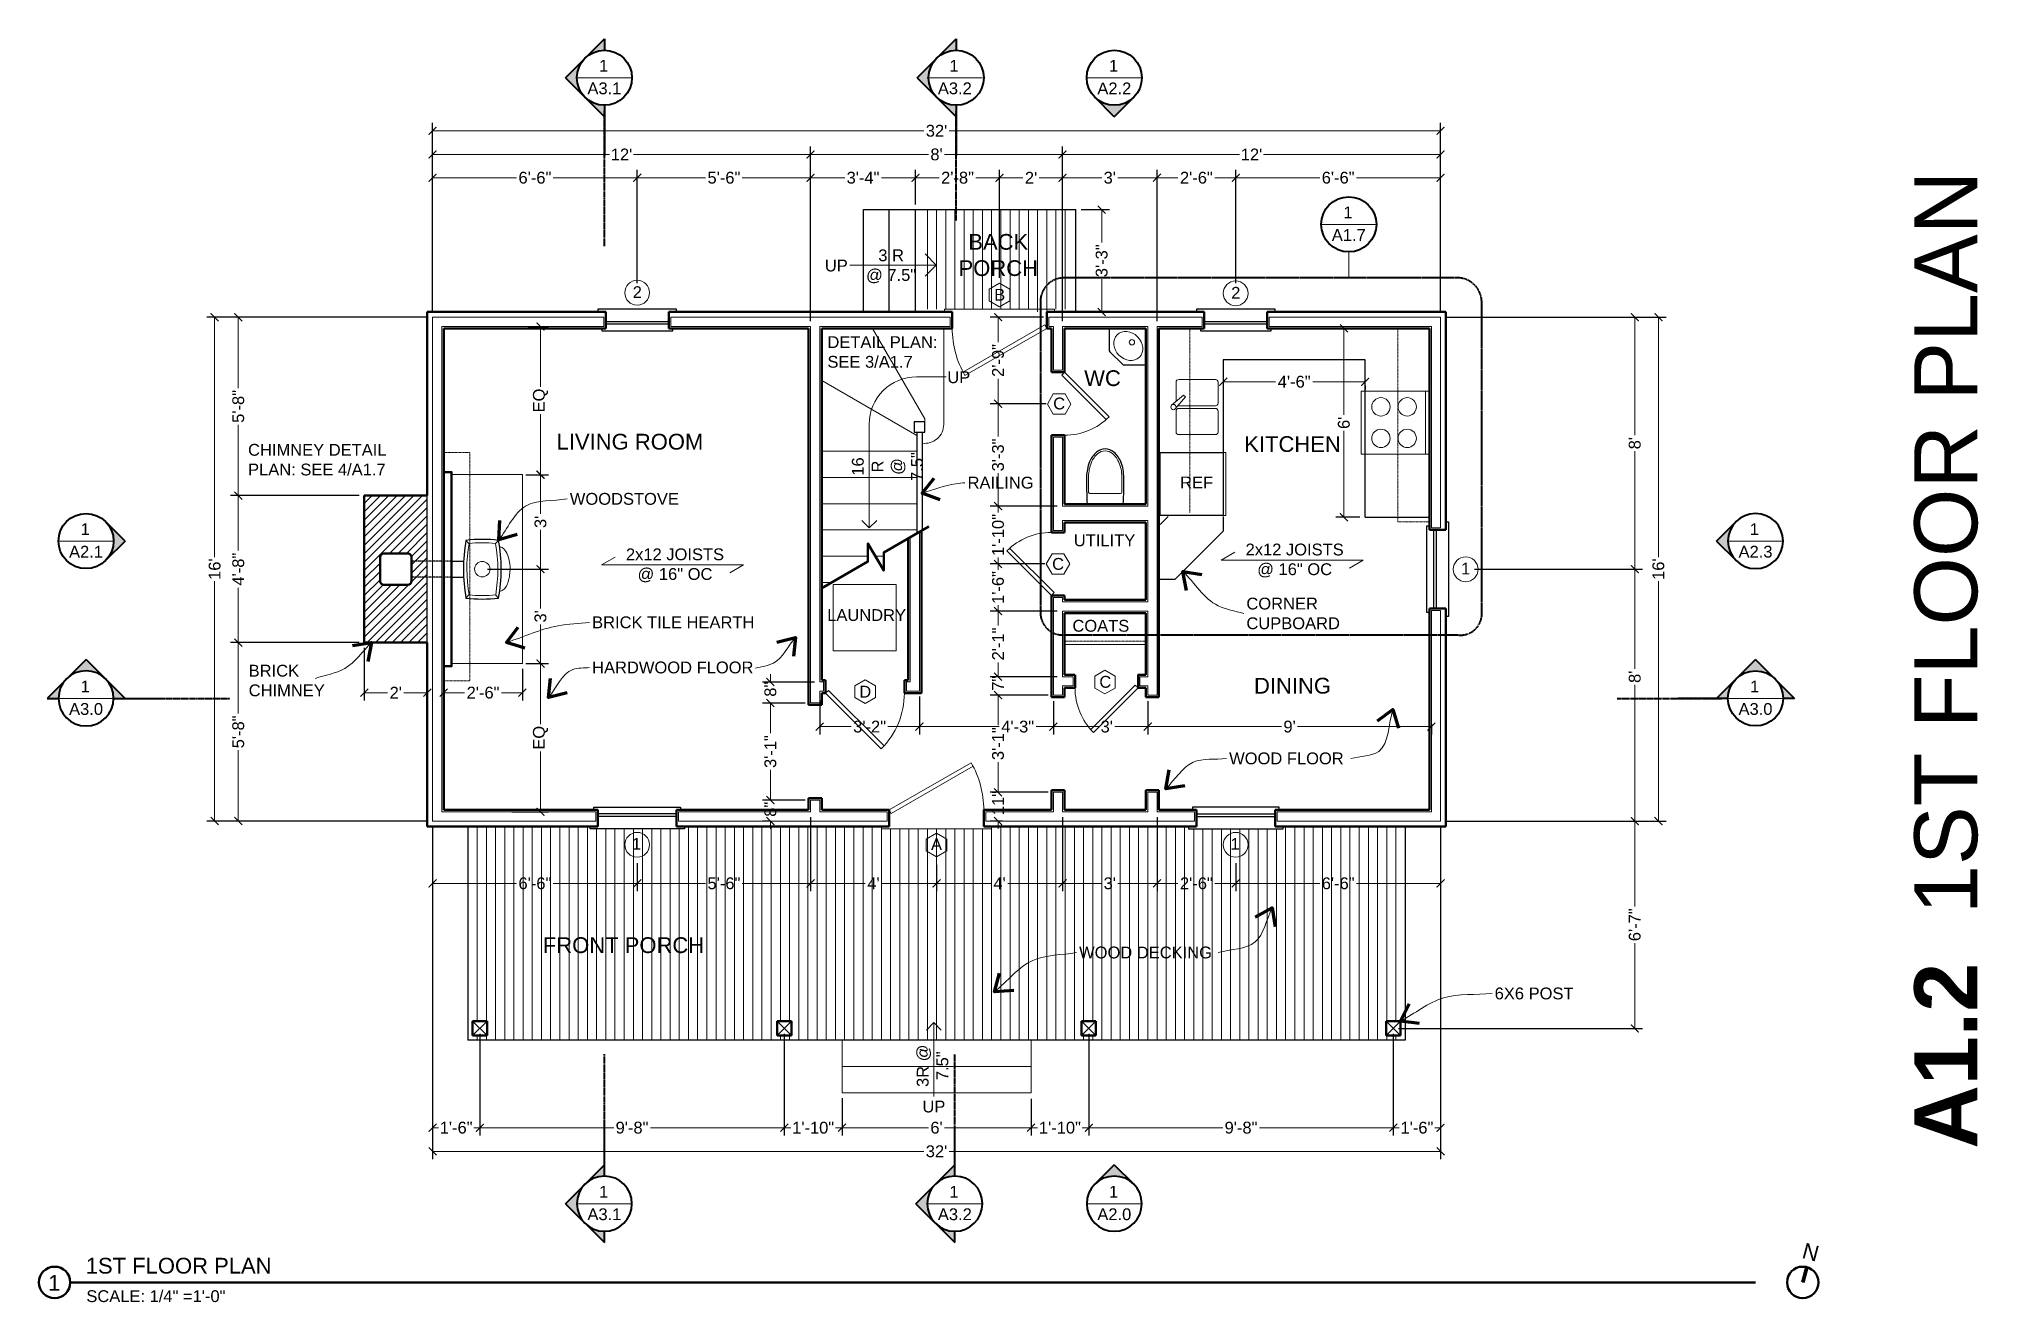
# Model space of a CAD drawing. Header units: inches. Extents: x -54 to 15382, y 469 to 41738.
# Drawn here: x 1686 to 2425, y 6394 to 6875 of the extents above; entities that cross this region are included whole.
import ezdxf

# ---------------------------------------------------------------- set-up
doc = ezdxf.new("R2010")
doc.units = ezdxf.units.IN
doc.header["$MEASUREMENT"] = 0
doc.linetypes.add('CENTER', pattern=[2, 1.25, -0.25, 0.25, -0.25])
doc.linetypes.add('DASHED2', pattern=[0.375, 0.25, -0.125])
doc.layers.get('0').update_dxf_attribs({"lineweight": 9})
for name, color, linetype, lineweight in [('1', 7, 'Continuous', 9), ('2', 7, 'Continuous', 18), ('3', 7, 'Continuous', 30), ('5', 7, 'Continuous', 50), ('A-DIMSx', 7, 'Continuous', 9), ('A-LINK', 7, 'Continuous', 40), ('A-SYMB', 7, 'Continuous', 18), ('A-TEXTx', 7, 'Continuous', 18), ('TB-11x17', 7, 'Continuous', 50)]:
    doc.layers.add(name, color=color, linetype=linetype, lineweight=lineweight)
doc.styles.get("Standard").update_dxf_attribs({"font": 'arial.ttf'})
doc.dimstyles.get("Standard").update_dxf_attribs({"dimtxt": 3, "dimasz": 2, "dimexe": 0.03125, "dimexo": 0.0625, "dimgap": 0.03125, "dimtad": 0, "dimtoh": 1, "dimdec": 4, "dimlfac": 0.99985, "dimzin": 0, "dimdsep": 46, "dimlunit": 4, "dimtxsty": 'Standard', "dimblk": 'ARCHTICK', "dimblk1": 'ARCHTICK', "dimblk2": 'ARCHTICK', "dimcen": 0.09, "dimclrt": 256, "dimadec": 0, "dimazin": 0, "dimtfac": 1, "dimtdec": 4, "dimtofl": 0, "dimtmove": 0, "dimatfit": 3, "dimfxl": 1, "dimtolj": 1, "dimtzin": 0, "dimarcsym": 0})

msp = doc.modelspace()

# ---------------------------------------------------------------- texts
at = {"ltscale": 0.5, "insert": (2412.664182, 6638.7534571), "char_height": 24, "attachment_point": 5, "rotation": 90}
msp.add_mtext('{\\fArial|b1|i0|c0|p34;\\C7;A1.2\\fArial|b0|i0|c1|p0;\\C256;  1ST FLOOR PLAN}', dxfattribs=at)
at = {"ltscale": 0.1, "insert": (2361.032985, 6413.0402258), "char_height": 6, "width": 11.15057809, "attachment_point": 5, "rotation": 345}
msp.add_mtext('{N}', dxfattribs=at)
at = {"ltscale": 0.1, "char_height": 6}
for s, insert, width, attachment_point in [('{1ST FLOOR PLAN}', (1703.8884457, 6410.8720509), 79.721521148, 1), ('{1}', (1691.8934344, 6401.3052195), 11.15057809, 5)]:
    msp.add_mtext(s, dxfattribs=dict(at, insert=insert, width=width, attachment_point=attachment_point))
at = {"layer": 'A-LINK', "ltscale": 0.1, "attachment_point": 5}
for s, insert, char_height, width in [('{1}', (1901.1748078, 6865.0442485), 4.5, 9.771161836), ('{1}', (2034.6698537, 6865.0442485), 4.5, 9.771161836), ('{1}', (2095.4220311, 6865.0442485), 4.5, 9.771161836), ('{\\H0.75x;A3.1}', (1901.4806931, 6856.4409333), 6, 9.85131083), ('{\\H0.75x;A3.2}', (2034.975739, 6856.4409333), 6, 9.85131083), ('{\\H0.75x;A2.2}', (2095.7279164, 6856.4409333), 6, 9.85131083), ('{1}', (2184.7476324, 6809.1882197), 4.5, 9.771161836), ('{\\H0.75x;A1.7}', (2185.0535178, 6800.5849045), 6, 9.85131083), ('{1}', (1703.6899354, 6688.5129545), 4.5, 9.771161836), ('{1}', (2339.5799494, 6688.5129545), 4.5, 9.771161836), ('{\\H0.75x;A2.1}', (1703.9958207, 6679.9096393), 6, 9.85131083), ('{\\H0.75x;A2.3}', (2340.0043362, 6679.9096393), 6, 9.85131083), ('{1}', (1703.7005613, 6628.5680665), 4.5, 9.771161836), ('{1}', (2339.6899354, 6628.5680665), 4.5, 9.771161836), ('{\\H0.75x;A3.0}', (1704.0064466, 6619.9647513), 6, 9.85131083), ('{\\H0.75x;A3.0}', (2339.9958207, 6619.9647513), 6, 9.85131083), ('{1}', (1901.1748078, 6436.0442485), 4.5, 9.771161836), ('{1}', (2034.6698537, 6436.0442485), 4.5, 9.771161836), ('{1}', (2095.4220311, 6436.0442485), 4.5, 9.771161836), ('{\\H0.75x;A3.1}', (1901.4806931, 6427.4409333), 6, 9.85131083), ('{\\H0.75x;A3.2}', (2034.975739, 6427.4409333), 6, 9.85131083), ('{\\H0.75x;A2.0}', (2095.7279164, 6427.4409333), 6, 9.85131083)]:
    msp.add_mtext(s, dxfattribs=dict(at, insert=insert, char_height=char_height, width=width))
at = {"layer": 'A-TEXTx', "ltscale": 0.5}
for s, insert, char_height, width, attachment_point in [('{BACK PORCH}', (2051.5256408, 6800.974905), 6, 46.363523306, 2), ('{2}', (1914.0057388, 6778.8098014), 4.5, 5.465913137, 5), ('{B}', (2052.0642043, 6777.8173749), 4.5, 5.465913137, 5), ('{2}', (2142.0057388, 6778.5706921), 4.5, 5.465913137, 5), ('{WC}', (2091.2357685, 6749.0467867), 6, 79.721521148, 2), ('{C}', (2074.7264494, 6736.3608224), 4.5, 5.465913137, 5), ('{LIVING ROOM}', (1911.2008134, 6724.8336374), 6, 104.530359291, 2), ('{KITCHEN}', (2163.6184405, 6723.9359995), 6, 104.530359291, 2), ('{REF}', (2120.8057353, 6708.5620144), 4.5, 8.371163944, 1), ('{UTILITY}', (2080.2948629, 6686.4983446), 4.5, 79.721521148, 1), ('{2x12 JOISTS \\P@ 16" OC}', (1928.3700947, 6681.1725374), 4.5, 65.165552809, 2), ('{2x12 JOISTS \\P@ 16" OC}', (2164.4252784, 6683.0001935), 4.5, 65.165552809, 2), ('{C}', (2074.3004359, 6675.2447957), 4.5, 5.465913137, 5), ('{1}', (2229.5864607, 6673.4930257), 4.5, 5.465913137, 5), ('{LAUNDRY}', (1986.3511581, 6658.0269615), 4.5, 29.756868121, 1), ('{COATS}', (2079.7740255, 6653.9421364), 4.5, 79.721521148, 1), ('D', (2000.8424451, 6626.5831304), 4.5, 5.465913137, 5), ('{C}', (2092.2907917, 6630.3037116), 4.5, 5.465913137, 5), ('{DINING}', (2163.6184405, 6631.8600182), 6, 104.530359291, 2), ('{1}', (1913.7145542, 6568.6015117), 4.5, 5.465913137, 5), ('{A}', (2027.9895462, 6568.4815731), 4.5, 5.465913137, 5), ('{1}', (2141.7555686, 6568.6015117), 4.5, 5.465913137, 5), ('{FRONT PORCH}', (1908.7439738, 6533.0109051), 6, 104.530359291, 2)]:
    msp.add_mtext(s, dxfattribs=dict(at, insert=insert, char_height=char_height, width=width, attachment_point=attachment_point))
at = {"layer": 'A-TEXTx', "ltscale": 0.25, "char_height": 4.5}
for s, insert, width, attachment_point in [('{UP}', (1989.823587, 6791.2071377), 14.463659429, 2), ('{3 R \\P@ 7.5"}', (2010.7043585, 6795.1032304), 31.621656685, 2), ('{UP}', (2036.4852901, 6744.0780134), 14.463659429, 8), ('{UP}', (2026.9967233, 6470.7724575), 9.642439619, 2)]:
    msp.add_mtext(s, dxfattribs=dict(at, insert=insert, width=width, attachment_point=attachment_point))
at = {"layer": 'A-TEXTx', "ltscale": 0.25, "char_height": 4.5, "attachment_point": 4}
for s, insert in [('DETAIL PLAN: \\PSEE 3/A1.7', (1986.4400431, 6755.9976351)), ('CHIMNEY DETAIL\\PPLAN: SEE 4/A1.7', (1765.7301034, 6714.9535332)), ('{WOODSTOVE}', (1888.2994881, 6700.0271181)), ('{RAILING}', (2039.8385008, 6706.1942458)), ('{CORNER \\PCUPBOARD}', (2146.0468263, 6656.3689921)), ('BRICK TILE HEARTH', (1896.7935482, 6652.9847935)), ('{BRICK \\PCHIMNEY}', (1765.9674303, 6630.8036524)), ('{HARDWOOD FLOOR}', (1896.7935482, 6635.7857408)), ('{WOOD FLOOR}', (2139.4666511, 6601.1363037)), ('{WOOD DECKING}', (2082.3091137, 6527.185849)), ('{6X6 POST}', (2240.6289418, 6511.5721057))]:
    msp.add_mtext(s, dxfattribs=dict(at, insert=insert))
at = {"layer": 'A-TEXTx', "ltscale": 0.25, "char_height": 4.5, "attachment_point": 2, "rotation": 90}
for s, insert, width in [('{16 R @ 7.5"}', (1995.7553836, 6712.3804683), 0.265257455), ('{3R @ 7.5"}', (2020.4835757, 6484.0449833), 21.081104456)]:
    msp.add_mtext(s, dxfattribs=dict(at, insert=insert, width=width))
at = {"layer": 'TB-11x17', "ltscale": 0.5, "insert": (1704.1184716, 6398.5227301), "char_height": 4.5, "width": 73.076179956, "attachment_point": 1}
msp.add_mtext('\\A1;SCALE: 1/4" =1\'-0"', dxfattribs=at)

# ---------------------------------------------------------------- blocks, each defined once
blk = doc.blocks.new('window plan 30')
at = {"layer": '1'}
for p, q in [((181.94, 1684.26), (181.94, 1680.76)), ((213.44, 1684.26), (213.44, 1680.76))]:
    blk.add_line(p, q, dxfattribs=at)
at = {"layer": '3'}
for p, q in [((181.19, 1685.01), (181.19, 1686.01)), ((181.19, 1686.01), (214.19, 1686.01)), ((214.19, 1686.01), (214.19, 1685.01)), ((179.69, 1677.76), (179.69, 1678.76)), ((215.69, 1677.76), (179.69, 1677.76)), ((212.69, 1683.48), (182.69, 1683.48)), ((212.69, 1682.48), (182.69, 1682.48)), ((215.69, 1678.76), (215.69, 1677.76))]:
    blk.add_line(p, q, dxfattribs=at)
at = {"layer": '5'}
for p, q in [((182.69, 1685.01), (182.69, 1678.76)), ((212.69, 1685.01), (212.69, 1678.76))]:
    blk.add_line(p, q, dxfattribs=at)
blk = doc.blocks.new('window plan 24')
at = {"layer": '1'}
for p, q in [((181.69, 1833.26), (181.69, 1836.76)), ((207.19, 1833.26), (207.19, 1836.76))]:
    blk.add_line(p, q, dxfattribs=at)
at = {"layer": '3'}
for p, q in [((209.44, 1839.76), (179.44, 1839.76)), ((179.44, 1839.76), (179.44, 1838.76)), ((209.44, 1838.76), (209.44, 1839.76)), ((180.94, 1832.51), (180.94, 1831.51)), ((206.44, 1835.04), (182.44, 1835.04)), ((206.44, 1834.04), (182.44, 1834.04)), ((207.94, 1831.51), (207.94, 1832.51)), ((180.94, 1831.51), (207.94, 1831.51))]:
    blk.add_line(p, q, dxfattribs=at)
at = {"layer": '5'}
for p, q in [((182.44, 1832.51), (182.44, 1838.76)), ((206.44, 1832.51), (206.44, 1838.76))]:
    blk.add_line(p, q, dxfattribs=at)
blk = doc.blocks.new('door plan 24')
at = {"layer": '1'}
for p, q in [((356.81, 1360.16), (360.31, 1360.16)), ((356.06, 1335.41), (339.09, 1352.38)), ((357.12, 1336.47), (340.15, 1353.44)), ((356.06, 1335.41), (357.12, 1336.47)), ((356.81, 1334.66), (360.31, 1334.66))]:
    blk.add_line(p, q, dxfattribs=at)
blk.add_arc((356.06, 1335.41), 24, 90, 135, dxfattribs=at)
at = {"layer": '5'}
for p, q in [((361.06, 1359.41), (356.06, 1359.41)), ((361.06, 1335.41), (356.06, 1335.41))]:
    blk.add_line(p, q, dxfattribs=at)
blk = doc.blocks.new('door plan 36 thirdclosed')
at = {"layer": '1'}
for p, q in [((6155.96, 1261.81), (6155.96, 1265.31)), ((6193.46, 1261.81), (6193.46, 1265.31))]:
    blk.add_line(p, q, dxfattribs=at)
at = {"layer": '1', "lineweight": 5, "ltscale": 0.1}
for p, q in [((6191.96, 1262.36), (6160.78, 1244.36)), ((6192.71, 1261.06), (6161.53, 1243.06)), ((6191.96, 1262.36), (6192.71, 1261.06))]:
    blk.add_line(p, q, dxfattribs=at)
at = {"layer": '1'}
blk.add_arc((6192.71, 1261.06), 36, 180, 210, dxfattribs=at)
at = {"layer": '2'}
for p, q in [((6195.71, 1268.31), (6153.71, 1268.31)), ((6153.71, 1268.31), (6153.71, 1267.31)), ((6195.71, 1267.31), (6195.71, 1268.31))]:
    blk.add_line(p, q, dxfattribs=at)
at = {"layer": '5'}
for p, q in [((6156.71, 1261.06), (6156.71, 1267.31)), ((6192.71, 1261.06), (6192.71, 1267.31))]:
    blk.add_line(p, q, dxfattribs=at)
blk = doc.blocks.new('Woodstove Jotul F3 Plan')
at = {"layer": '1'}
for p, q in [((9529.12, 380.67), (9527.91, 381.81)), ((9548.71, 380.67), (9549.91, 381.81)), ((9527.91, 369.37), (9529.12, 370.51)), ((9548.71, 370.51), (9549.91, 369.37))]:
    blk.add_line(p, q, dxfattribs=at)
blk.add_circle((9538.93, 375.6), 2.95, dxfattribs=at)
blk.add_spline([(9530.36, 368.94), (9530.99, 367.67), (9532.36, 366.48), (9536.15, 365.27), (9538.63, 365.02), (9541.52, 365.19), (9544.97, 366.24), (9547.12, 367.98), (9547.52, 368.94)], degree=3, dxfattribs=at)
at = {"layer": '2'}
for centre, radius, start, end in [((9577.95, 375.65), 49.08, 174.13539, 186.01807), ((9538.99, 323.22), 58.26, 80.39601, 99.75648), ((9498.11, 375.59), 50.86, 354.26768, 5.73232), ((9538.91, 428.85), 59.16, 260.48281, 279.53056)]:
    blk.add_arc(centre, radius, start, end, dxfattribs=at)
at = {"layer": '3'}
for centre, radius, start, end in [((9579.29, 375.59), 51.75, 173.09831, 186.90169), ((9538.91, 321.81), 61, 79.61114, 100.38886), ((9498.15, 375.59), 52.13, 353.14899, 6.85101), ((9538.91, 429.37), 61, 259.61114, 280.38886)]:
    blk.add_arc(centre, radius, start, end, dxfattribs=at)
blk = doc.blocks.new('_ArchTick')
at = {"color": 0, "linetype": 'ByBlock', "lineweight": 0, "const_width": 0.15}
blk.add_lwpolyline([(-0.5, -0.5), (0.5, 0.5)], dxfattribs=at)
blk = doc.blocks.new('*D44')
at = {"layer": 'A-DIMSx', "color": 0, "lineweight": -2, "ltscale": 0.1}
for p, q in [((1836, 6777.28), (1836, 6825.4)), ((1914, 6782.28), (1914, 6825.4))]:
    blk.add_line(p, q, dxfattribs=at)
at = {"layer": 'A-DIMSx', "color": 0, "lineweight": 5, "ltscale": 0.1}
for p, q in [((1836, 6822.4), (1868.01, 6822.4)), ((1914, 6822.4), (1881.99, 6822.4))]:
    blk.add_line(p, q, dxfattribs=at)
at = {"layer": 'A-DIMSx', "color": 0, "lineweight": 5, "xscale": 3, "yscale": 3, "zscale": 3, "rotation": 180}
blk.add_blockref('_ArchTick', (1836, 6822.4), dxfattribs=at)
at = {"layer": 'A-DIMSx', "color": 0, "lineweight": 5, "xscale": 3, "yscale": 3, "zscale": 3}
blk.add_blockref('_ArchTick', (1914, 6822.4), dxfattribs=at)
at = {"layer": 'A-DIMSx', "ltscale": 0.25, "insert": (1875, 6822.4), "char_height": 4.5, "attachment_point": 5}
blk.add_mtext('\\A1;6\'-6"', dxfattribs=at)
blk = doc.blocks.new('*D45')
at = {"layer": 'A-DIMSx', "color": 0, "lineweight": -2, "ltscale": 0.1}
for p, q in [((1914, 6782.28), (1914, 6825.4)), ((1980, 6773.78), (1980, 6825.4))]:
    blk.add_line(p, q, dxfattribs=at)
at = {"layer": 'A-DIMSx', "color": 0, "lineweight": 5, "ltscale": 0.1}
for p, q in [((1914, 6822.4), (1940, 6822.4)), ((1980, 6822.4), (1954, 6822.4))]:
    blk.add_line(p, q, dxfattribs=at)
at = {"layer": 'A-DIMSx', "color": 0, "lineweight": 5, "xscale": 3, "yscale": 3, "zscale": 3, "rotation": 180}
blk.add_blockref('_ArchTick', (1914, 6822.4), dxfattribs=at)
at = {"layer": 'A-DIMSx', "color": 0, "lineweight": 5, "xscale": 3, "yscale": 3, "zscale": 3}
blk.add_blockref('_ArchTick', (1980, 6822.4), dxfattribs=at)
at = {"layer": 'A-DIMSx', "ltscale": 0.25, "insert": (1947, 6822.4), "char_height": 4.5, "attachment_point": 5}
blk.add_mtext('\\A1;5\'-6"', dxfattribs=at)
blk = doc.blocks.new('*D46')
at = {"layer": 'A-DIMSx', "color": 0, "lineweight": -2, "ltscale": 0.1}
for p, q in [((1980, 6773.78), (1980, 6825.4)), ((2020, 6812.27), (2020, 6825.4))]:
    blk.add_line(p, q, dxfattribs=at)
at = {"layer": 'A-DIMSx', "color": 0, "lineweight": 5, "ltscale": 0.1}
for p, q in [((1980, 6822.4), (1993.01, 6822.4)), ((2020, 6822.4), (2006.99, 6822.4))]:
    blk.add_line(p, q, dxfattribs=at)
at = {"layer": 'A-DIMSx', "color": 0, "lineweight": 5, "xscale": 3, "yscale": 3, "zscale": 3, "rotation": 180}
blk.add_blockref('_ArchTick', (1980, 6822.4), dxfattribs=at)
at = {"layer": 'A-DIMSx', "color": 0, "lineweight": 5, "xscale": 3, "yscale": 3, "zscale": 3}
blk.add_blockref('_ArchTick', (2020, 6822.4), dxfattribs=at)
at = {"layer": 'A-DIMSx', "ltscale": 0.25, "insert": (2000, 6822.4), "char_height": 4.5, "attachment_point": 5}
blk.add_mtext('\\A1;3\'-4"', dxfattribs=at)
blk = doc.blocks.new('*D47')
at = {"layer": 'A-DIMSx', "color": 0, "lineweight": -2, "ltscale": 0.1}
for p, q in [((2020, 6812.27), (2020, 6825.4)), ((2052, 6784.28), (2052, 6825.4))]:
    blk.add_line(p, q, dxfattribs=at)
at = {"layer": 'A-DIMSx', "color": 0, "lineweight": 5, "ltscale": 0.1}
for p, q in [((2020, 6822.4), (2028.97, 6822.4)), ((2052, 6822.4), (2043.03, 6822.4))]:
    blk.add_line(p, q, dxfattribs=at)
at = {"layer": 'A-DIMSx', "color": 0, "lineweight": 5, "xscale": 3, "yscale": 3, "zscale": 3, "rotation": 180}
blk.add_blockref('_ArchTick', (2020, 6822.4), dxfattribs=at)
at = {"layer": 'A-DIMSx', "color": 0, "lineweight": 5, "xscale": 3, "yscale": 3, "zscale": 3}
blk.add_blockref('_ArchTick', (2052, 6822.4), dxfattribs=at)
at = {"layer": 'A-DIMSx', "ltscale": 0.25, "insert": (2036, 6822.4), "char_height": 4.5, "attachment_point": 5}
blk.add_mtext('\\A1;2\'-8"', dxfattribs=at)
blk = doc.blocks.new('*D48')
at = {"layer": 'A-DIMSx', "color": 0, "lineweight": -2, "ltscale": 0.1}
for p, q in [((2052, 6784.28), (2052, 6825.4)), ((2076, 6773.78), (2076, 6825.4))]:
    blk.add_line(p, q, dxfattribs=at)
at = {"layer": 'A-DIMSx', "color": 0, "lineweight": 5, "ltscale": 0.1}
for p, q in [((2052, 6822.4), (2060.89, 6822.4)), ((2076, 6822.4), (2067.11, 6822.4))]:
    blk.add_line(p, q, dxfattribs=at)
at = {"layer": 'A-DIMSx', "color": 0, "lineweight": 5, "xscale": 3, "yscale": 3, "zscale": 3, "rotation": 180}
blk.add_blockref('_ArchTick', (2052, 6822.4), dxfattribs=at)
at = {"layer": 'A-DIMSx', "color": 0, "lineweight": 5, "xscale": 3, "yscale": 3, "zscale": 3}
blk.add_blockref('_ArchTick', (2076, 6822.4), dxfattribs=at)
at = {"layer": 'A-DIMSx', "ltscale": 0.25, "insert": (2064, 6822.4), "char_height": 4.5, "attachment_point": 5}
blk.add_mtext("\\A1;2'", dxfattribs=at)
blk = doc.blocks.new('*D49')
at = {"layer": 'A-DIMSx', "color": 0, "lineweight": -2, "ltscale": 0.1}
for p, q in [((2076, 6773.78), (2076, 6825.4)), ((2112, 6773.78), (2112, 6825.4))]:
    blk.add_line(p, q, dxfattribs=at)
at = {"layer": 'A-DIMSx', "color": 0, "lineweight": 5, "ltscale": 0.1}
for p, q in [((2076, 6822.4), (2090.93, 6822.4)), ((2112, 6822.4), (2097.07, 6822.4))]:
    blk.add_line(p, q, dxfattribs=at)
at = {"layer": 'A-DIMSx', "color": 0, "lineweight": 5, "xscale": 3, "yscale": 3, "zscale": 3, "rotation": 180}
blk.add_blockref('_ArchTick', (2076, 6822.4), dxfattribs=at)
at = {"layer": 'A-DIMSx', "color": 0, "lineweight": 5, "xscale": 3, "yscale": 3, "zscale": 3}
blk.add_blockref('_ArchTick', (2112, 6822.4), dxfattribs=at)
at = {"layer": 'A-DIMSx', "ltscale": 0.25, "insert": (2094, 6822.4), "char_height": 4.5, "attachment_point": 5}
blk.add_mtext("\\A1;3'", dxfattribs=at)
blk = doc.blocks.new('*D50')
at = {"layer": 'A-DIMSx', "color": 0, "lineweight": -2, "ltscale": 0.1}
for p, q in [((2142, 6782.28), (2142, 6825.4)), ((2220, 6777.28), (2220, 6825.4))]:
    blk.add_line(p, q, dxfattribs=at)
at = {"layer": 'A-DIMSx', "color": 0, "lineweight": 5, "ltscale": 0.1}
for p, q in [((2142, 6822.4), (2174.01, 6822.4)), ((2220, 6822.4), (2187.99, 6822.4))]:
    blk.add_line(p, q, dxfattribs=at)
at = {"layer": 'A-DIMSx', "color": 0, "lineweight": 5, "xscale": 3, "yscale": 3, "zscale": 3, "rotation": 180}
blk.add_blockref('_ArchTick', (2142, 6822.4), dxfattribs=at)
at = {"layer": 'A-DIMSx', "color": 0, "lineweight": 5, "xscale": 3, "yscale": 3, "zscale": 3}
blk.add_blockref('_ArchTick', (2220, 6822.4), dxfattribs=at)
at = {"layer": 'A-DIMSx', "ltscale": 0.25, "insert": (2181, 6822.4), "char_height": 4.5, "attachment_point": 5}
blk.add_mtext('\\A1;6\'-6"', dxfattribs=at)
blk = doc.blocks.new('*D51')
at = {"layer": 'A-DIMSx', "color": 0, "lineweight": -2, "ltscale": 0.1}
for p, q in [((2112, 6767.77), (2112, 6825.4)), ((2142, 6782.28), (2142, 6825.4))]:
    blk.add_line(p, q, dxfattribs=at)
at = {"layer": 'A-DIMSx', "color": 0, "lineweight": 5, "ltscale": 0.1}
for p, q in [((2112, 6822.4), (2119.97, 6822.4)), ((2142, 6822.4), (2134.03, 6822.4))]:
    blk.add_line(p, q, dxfattribs=at)
at = {"layer": 'A-DIMSx', "color": 0, "lineweight": 5, "xscale": 3, "yscale": 3, "zscale": 3, "rotation": 180}
blk.add_blockref('_ArchTick', (2112, 6822.4), dxfattribs=at)
at = {"layer": 'A-DIMSx', "color": 0, "lineweight": 5, "xscale": 3, "yscale": 3, "zscale": 3}
blk.add_blockref('_ArchTick', (2142, 6822.4), dxfattribs=at)
at = {"layer": 'A-DIMSx', "ltscale": 0.25, "insert": (2127, 6822.4), "char_height": 4.5, "attachment_point": 5}
blk.add_mtext('\\A1;2\'-6"', dxfattribs=at)
blk = doc.blocks.new('*D52')
at = {"layer": 'A-DIMSx', "color": 0, "lineweight": -2, "ltscale": 0.1}
for p, q in [((1836, 6777.28), (1836, 6843.28)), ((2220, 6777.28), (2220, 6843.28))]:
    blk.add_line(p, q, dxfattribs=at)
at = {"layer": 'A-DIMSx', "color": 0, "lineweight": 5, "ltscale": 0.1}
for p, q in [((1836, 6840.28), (2023.18, 6840.28)), ((2220, 6840.28), (2032.82, 6840.28))]:
    blk.add_line(p, q, dxfattribs=at)
at = {"layer": 'A-DIMSx', "color": 0, "lineweight": 5, "xscale": 3, "yscale": 3, "zscale": 3, "rotation": 180}
blk.add_blockref('_ArchTick', (1836, 6840.28), dxfattribs=at)
at = {"layer": 'A-DIMSx', "color": 0, "lineweight": 5, "xscale": 3, "yscale": 3, "zscale": 3}
blk.add_blockref('_ArchTick', (2220, 6840.28), dxfattribs=at)
at = {"layer": 'A-DIMSx', "ltscale": 0.25, "insert": (2028, 6840.28), "char_height": 4.5, "attachment_point": 5}
blk.add_mtext("\\A1;32'", dxfattribs=at)
blk = doc.blocks.new('*D53')
at = {"layer": 'A-DIMSx', "color": 0, "lineweight": -2, "ltscale": 0.1}
for p, q in [((1836, 6771.27), (1836, 6834.27)), ((1980, 6767.77), (1980, 6834.27))]:
    blk.add_line(p, q, dxfattribs=at)
at = {"layer": 'A-DIMSx', "color": 0, "lineweight": 5, "ltscale": 0.1}
for p, q in [((1836, 6831.27), (1903.39, 6831.27)), ((1980, 6831.27), (1912.61, 6831.27))]:
    blk.add_line(p, q, dxfattribs=at)
at = {"layer": 'A-DIMSx', "color": 0, "lineweight": 5, "xscale": 3, "yscale": 3, "zscale": 3, "rotation": 180}
blk.add_blockref('_ArchTick', (1836, 6831.27), dxfattribs=at)
at = {"layer": 'A-DIMSx', "color": 0, "lineweight": 5, "xscale": 3, "yscale": 3, "zscale": 3}
blk.add_blockref('_ArchTick', (1980, 6831.27), dxfattribs=at)
at = {"layer": 'A-DIMSx', "ltscale": 0.25, "insert": (1908, 6831.27), "char_height": 4.5, "attachment_point": 5}
blk.add_mtext("\\A1;12'", dxfattribs=at)
blk = doc.blocks.new('*D54')
at = {"layer": 'A-DIMSx', "color": 0, "lineweight": -2, "ltscale": 0.1}
for p, q in [((2076, 6767.77), (2076, 6834.27)), ((2220, 6771.27), (2220, 6834.27))]:
    blk.add_line(p, q, dxfattribs=at)
at = {"layer": 'A-DIMSx', "color": 0, "lineweight": 5, "ltscale": 0.1}
for p, q in [((2076, 6831.27), (2143.39, 6831.27)), ((2220, 6831.27), (2152.61, 6831.27))]:
    blk.add_line(p, q, dxfattribs=at)
at = {"layer": 'A-DIMSx', "color": 0, "lineweight": 5, "xscale": 3, "yscale": 3, "zscale": 3, "rotation": 180}
blk.add_blockref('_ArchTick', (2076, 6831.27), dxfattribs=at)
at = {"layer": 'A-DIMSx', "color": 0, "lineweight": 5, "xscale": 3, "yscale": 3, "zscale": 3}
blk.add_blockref('_ArchTick', (2220, 6831.27), dxfattribs=at)
at = {"layer": 'A-DIMSx', "ltscale": 0.25, "insert": (2148, 6831.27), "char_height": 4.5, "attachment_point": 5}
blk.add_mtext("\\A1;12'", dxfattribs=at)
blk = doc.blocks.new('*D55')
at = {"layer": 'A-DIMSx', "color": 0, "lineweight": -2, "ltscale": 0.1}
for p, q in [((2222, 6769.27), (2306, 6769.27)), ((2222, 6577.27), (2306, 6577.27))]:
    blk.add_line(p, q, dxfattribs=at)
at = {"layer": 'A-DIMSx', "color": 0, "lineweight": 5, "ltscale": 0.1}
for p, q in [((2303, 6769.27), (2303, 6677.88)), ((2303, 6577.27), (2303, 6668.67))]:
    blk.add_line(p, q, dxfattribs=at)
at = {"layer": 'A-DIMSx', "color": 0, "lineweight": 5, "xscale": 3, "yscale": 3, "zscale": 3}
for p, rotation in [((2303, 6769.27), 90), ((2303, 6577.27), 270)]:
    blk.add_blockref('_ArchTick', p, dxfattribs=dict(at, rotation=rotation))
at = {"layer": 'A-DIMSx', "ltscale": 0.25, "insert": (2303, 6673.27), "char_height": 4.5, "attachment_point": 5, "rotation": 90}
blk.add_mtext("\\A1;16'", dxfattribs=at)
blk = doc.blocks.new('*D56')
at = {"layer": 'A-DIMSx', "color": 0, "lineweight": -2, "ltscale": 0.1}
for p, q in [((1834, 6769.27), (1759.01, 6769.27)), ((1808, 6701.27), (1759.01, 6701.27))]:
    blk.add_line(p, q, dxfattribs=at)
at = {"layer": 'A-DIMSx', "color": 0, "lineweight": 5, "ltscale": 0.1}
for p, q in [((1762.01, 6769.27), (1762.01, 6742.27)), ((1762.01, 6701.27), (1762.01, 6728.28))]:
    blk.add_line(p, q, dxfattribs=at)
at = {"layer": 'A-DIMSx', "color": 0, "lineweight": 5, "xscale": 3, "yscale": 3, "zscale": 3}
for p, rotation in [((1762.01, 6769.27), 90), ((1762.01, 6701.27), 270)]:
    blk.add_blockref('_ArchTick', p, dxfattribs=dict(at, rotation=rotation))
at = {"layer": 'A-DIMSx', "ltscale": 0.25, "insert": (1762.01, 6735.27), "char_height": 4.5, "attachment_point": 5, "rotation": 90}
blk.add_mtext('\\A1;5\'-8"', dxfattribs=at)
blk = doc.blocks.new('*D57')
at = {"layer": 'A-DIMSx', "color": 0, "lineweight": -2, "ltscale": 0.1}
for p, q in [((1808, 6701.27), (1759, 6701.27)), ((1808, 6645.27), (1759, 6645.27))]:
    blk.add_line(p, q, dxfattribs=at)
at = {"layer": 'A-DIMSx', "color": 0, "lineweight": 5, "ltscale": 0.1}
for p, q in [((1762, 6701.27), (1762, 6680.35)), ((1762, 6645.27), (1762, 6666.2))]:
    blk.add_line(p, q, dxfattribs=at)
at = {"layer": 'A-DIMSx', "color": 0, "lineweight": 5, "xscale": 3, "yscale": 3, "zscale": 3}
for p, rotation in [((1762, 6701.27), 90), ((1762, 6645.27), 270)]:
    blk.add_blockref('_ArchTick', p, dxfattribs=dict(at, rotation=rotation))
at = {"layer": 'A-DIMSx', "ltscale": 0.25, "insert": (1762, 6673.27), "char_height": 4.5, "attachment_point": 5, "rotation": 90}
blk.add_mtext('\\A1;4\'-8"', dxfattribs=at)
blk = doc.blocks.new('*D58')
at = {"layer": 'A-DIMSx', "color": 0, "lineweight": -2, "ltscale": 0.1}
for p, q in [((1808, 6645.27), (1759, 6645.27)), ((1834, 6577.27), (1759, 6577.27))]:
    blk.add_line(p, q, dxfattribs=at)
at = {"layer": 'A-DIMSx', "color": 0, "lineweight": 5, "ltscale": 0.1}
for p, q in [((1762, 6645.27), (1762, 6618.27)), ((1762, 6577.27), (1762, 6604.28))]:
    blk.add_line(p, q, dxfattribs=at)
at = {"layer": 'A-DIMSx', "color": 0, "lineweight": 5, "xscale": 3, "yscale": 3, "zscale": 3}
for p, rotation in [((1762, 6645.27), 90), ((1762, 6577.27), 270)]:
    blk.add_blockref('_ArchTick', p, dxfattribs=dict(at, rotation=rotation))
at = {"layer": 'A-DIMSx', "ltscale": 0.25, "insert": (1762, 6611.27), "char_height": 4.5, "attachment_point": 5, "rotation": 90}
blk.add_mtext('\\A1;5\'-8"', dxfattribs=at)
blk = doc.blocks.new('*D59')
at = {"layer": 'A-DIMSx', "color": 0, "lineweight": -2, "ltscale": 0.1}
for p, q in [((1834, 6769.27), (1750, 6769.27)), ((1834, 6577.27), (1750, 6577.27))]:
    blk.add_line(p, q, dxfattribs=at)
at = {"layer": 'A-DIMSx', "color": 0, "lineweight": 5, "ltscale": 0.1}
for p, q in [((1753, 6769.27), (1753, 6677.88)), ((1753, 6577.27), (1753, 6668.67))]:
    blk.add_line(p, q, dxfattribs=at)
at = {"layer": 'A-DIMSx', "color": 0, "lineweight": 5, "xscale": 3, "yscale": 3, "zscale": 3}
for p, rotation in [((1753, 6769.27), 90), ((1753, 6577.27), 270)]:
    blk.add_blockref('_ArchTick', p, dxfattribs=dict(at, rotation=rotation))
at = {"layer": 'A-DIMSx', "ltscale": 0.25, "insert": (1753, 6673.27), "char_height": 4.5, "attachment_point": 5, "rotation": 90}
blk.add_mtext("\\A1;16'", dxfattribs=at)
blk = doc.blocks.new('*D60')
at = {"layer": 'A-DIMSx', "color": 0, "lineweight": -2, "ltscale": 0.1}
for p, q in [((2076, 6578.77), (2076, 6550.55)), ((2112, 6578.77), (2112, 6550.55))]:
    blk.add_line(p, q, dxfattribs=at)
at = {"layer": 'A-DIMSx', "color": 0, "lineweight": 5, "ltscale": 0.1}
for p, q in [((2076, 6553.55), (2090.93, 6553.55)), ((2112, 6553.55), (2097.07, 6553.55))]:
    blk.add_line(p, q, dxfattribs=at)
at = {"layer": 'A-DIMSx', "color": 0, "lineweight": 5, "xscale": 3, "yscale": 3, "zscale": 3, "rotation": 180}
blk.add_blockref('_ArchTick', (2076, 6553.55), dxfattribs=at)
at = {"layer": 'A-DIMSx', "color": 0, "lineweight": 5, "xscale": 3, "yscale": 3, "zscale": 3}
blk.add_blockref('_ArchTick', (2112, 6553.55), dxfattribs=at)
at = {"layer": 'A-DIMSx', "ltscale": 0.25, "insert": (2094, 6553.55), "char_height": 4.5, "attachment_point": 5}
blk.add_mtext("\\A1;3'", dxfattribs=at)
blk = doc.blocks.new('*D61')
at = {"layer": 'A-DIMSx', "color": 0, "lineweight": -2, "ltscale": 0.1}
for p, q in [((1836, 6575.27), (1836, 6448.44)), ((2220, 6575.27), (2220, 6448.44))]:
    blk.add_line(p, q, dxfattribs=at)
at = {"layer": 'A-DIMSx', "color": 0, "lineweight": 5, "ltscale": 0.1}
for p, q in [((1836, 6451.44), (2023.18, 6451.44)), ((2220, 6451.44), (2032.82, 6451.44))]:
    blk.add_line(p, q, dxfattribs=at)
at = {"layer": 'A-DIMSx', "color": 0, "lineweight": 5, "xscale": 3, "yscale": 3, "zscale": 3}
for p, rotation in [((1836, 6451.44), 90), ((2220, 6451.44), 270)]:
    blk.add_blockref('_ArchTick', p, dxfattribs=dict(at, rotation=rotation))
at = {"layer": 'A-DIMSx', "ltscale": 0.25, "insert": (2028, 6451.44), "char_height": 4.5, "attachment_point": 5}
blk.add_mtext("\\A1;32'", dxfattribs=at)
blk = doc.blocks.new('*D62')
at = {"layer": 'A-DIMSx', "color": 0, "lineweight": -2, "ltscale": 0.1}
for p, q in [((1836, 6575.27), (1836, 6457.44)), ((1854, 6496.27), (1854, 6457.44))]:
    blk.add_line(p, q, dxfattribs=at)
at = {"layer": 'A-DIMSx', "color": 0, "lineweight": 5, "ltscale": 0.1}
for p, q in [((1836, 6460.44), (1838.22, 6460.44)), ((1854, 6460.44), (1851.78, 6460.44))]:
    blk.add_line(p, q, dxfattribs=at)
at = {"layer": 'A-DIMSx', "color": 0, "lineweight": 5, "xscale": 3, "yscale": 3, "zscale": 3, "rotation": 180}
blk.add_blockref('_ArchTick', (1836, 6460.44), dxfattribs=at)
at = {"layer": 'A-DIMSx', "color": 0, "lineweight": 5, "xscale": 3, "yscale": 3, "zscale": 3}
blk.add_blockref('_ArchTick', (1854, 6460.44), dxfattribs=at)
at = {"layer": 'A-DIMSx', "ltscale": 0.25, "insert": (1845, 6460.44), "char_height": 4.5, "attachment_point": 5}
blk.add_mtext('\\A1;1\'-6"', dxfattribs=at)
blk = doc.blocks.new('*D63')
at = {"layer": 'A-DIMSx', "color": 0, "lineweight": -2, "ltscale": 0.1}
for p, q in [((1854, 6496.27), (1854, 6457.44)), ((1970, 6496.27), (1970, 6457.44))]:
    blk.add_line(p, q, dxfattribs=at)
at = {"layer": 'A-DIMSx', "color": 0, "lineweight": 5, "ltscale": 0.1}
for p, q in [((1854, 6460.44), (1905.02, 6460.44)), ((1970, 6460.44), (1918.98, 6460.44))]:
    blk.add_line(p, q, dxfattribs=at)
at = {"layer": 'A-DIMSx', "color": 0, "lineweight": 5, "xscale": 3, "yscale": 3, "zscale": 3, "rotation": 180}
blk.add_blockref('_ArchTick', (1854, 6460.44), dxfattribs=at)
at = {"layer": 'A-DIMSx', "color": 0, "lineweight": 5, "xscale": 3, "yscale": 3, "zscale": 3}
blk.add_blockref('_ArchTick', (1970, 6460.44), dxfattribs=at)
at = {"layer": 'A-DIMSx', "ltscale": 0.25, "insert": (1912, 6460.44), "char_height": 4.5, "attachment_point": 5}
blk.add_mtext('\\A1;9\'-8"', dxfattribs=at)
blk = doc.blocks.new('*D64')
at = {"layer": 'A-DIMSx', "color": 0, "lineweight": -2, "ltscale": 0.1}
for p, q in [((1970, 6496.27), (1970, 6457.44)), ((1992, 6471.76), (1992, 6457.44))]:
    blk.add_line(p, q, dxfattribs=at)
at = {"layer": 'A-DIMSx', "color": 0, "lineweight": 5, "ltscale": 0.1}
for p, q in [((1970, 6460.44), (1972.47, 6460.44)), ((1992, 6460.44), (1989.53, 6460.44))]:
    blk.add_line(p, q, dxfattribs=at)
at = {"layer": 'A-DIMSx', "color": 0, "lineweight": 5, "xscale": 3, "yscale": 3, "zscale": 3, "rotation": 180}
blk.add_blockref('_ArchTick', (1970, 6460.44), dxfattribs=at)
at = {"layer": 'A-DIMSx', "color": 0, "lineweight": 5, "xscale": 3, "yscale": 3, "zscale": 3}
blk.add_blockref('_ArchTick', (1992, 6460.44), dxfattribs=at)
at = {"layer": 'A-DIMSx', "ltscale": 0.25, "insert": (1981, 6460.44), "char_height": 4.5, "attachment_point": 5}
blk.add_mtext('\\A1;1\'-10"', dxfattribs=at)
blk = doc.blocks.new('*D65')
at = {"layer": 'A-DIMSx', "color": 0, "lineweight": -2, "ltscale": 0.1}
for p, q in [((1992, 6471.76), (1992, 6457.44)), ((2064, 6471.4), (2064, 6457.44))]:
    blk.add_line(p, q, dxfattribs=at)
at = {"layer": 'A-DIMSx', "color": 0, "lineweight": 5, "ltscale": 0.1}
for p, q in [((1992, 6460.44), (2024.93, 6460.44)), ((2064, 6460.44), (2031.07, 6460.44))]:
    blk.add_line(p, q, dxfattribs=at)
at = {"layer": 'A-DIMSx', "color": 0, "lineweight": 5, "xscale": 3, "yscale": 3, "zscale": 3, "rotation": 180}
blk.add_blockref('_ArchTick', (1992, 6460.44), dxfattribs=at)
at = {"layer": 'A-DIMSx', "color": 0, "lineweight": 5, "xscale": 3, "yscale": 3, "zscale": 3}
blk.add_blockref('_ArchTick', (2064, 6460.44), dxfattribs=at)
at = {"layer": 'A-DIMSx', "ltscale": 0.25, "insert": (2028, 6460.44), "char_height": 4.5, "attachment_point": 5}
blk.add_mtext("\\A1;6'", dxfattribs=at)
blk = doc.blocks.new('*D66')
at = {"layer": 'A-DIMSx', "color": 0, "lineweight": -2, "ltscale": 0.1}
for p, q in [((2086, 6496.27), (2086, 6457.44)), ((2064, 6471.4), (2064, 6457.44))]:
    blk.add_line(p, q, dxfattribs=at)
at = {"layer": 'A-DIMSx', "color": 0, "lineweight": 5, "ltscale": 0.1}
for p, q in [((2064, 6460.44), (2066.47, 6460.44)), ((2086, 6460.44), (2083.53, 6460.44))]:
    blk.add_line(p, q, dxfattribs=at)
at = {"layer": 'A-DIMSx', "color": 0, "lineweight": 5, "xscale": 3, "yscale": 3, "zscale": 3, "rotation": 180}
blk.add_blockref('_ArchTick', (2064, 6460.44), dxfattribs=at)
at = {"layer": 'A-DIMSx', "color": 0, "lineweight": 5, "xscale": 3, "yscale": 3, "zscale": 3}
blk.add_blockref('_ArchTick', (2086, 6460.44), dxfattribs=at)
at = {"layer": 'A-DIMSx', "ltscale": 0.25, "insert": (2075, 6460.44), "char_height": 4.5, "attachment_point": 5}
blk.add_mtext('\\A1;1\'-10"', dxfattribs=at)
blk = doc.blocks.new('*D67')
at = {"layer": 'A-DIMSx', "color": 0, "lineweight": -2, "ltscale": 0.1}
for p, q in [((2086, 6496.27), (2086, 6457.44)), ((2202, 6496.27), (2202, 6457.44))]:
    blk.add_line(p, q, dxfattribs=at)
at = {"layer": 'A-DIMSx', "color": 0, "lineweight": 5, "ltscale": 0.1}
for p, q in [((2086, 6460.44), (2137.02, 6460.44)), ((2202, 6460.44), (2150.98, 6460.44))]:
    blk.add_line(p, q, dxfattribs=at)
at = {"layer": 'A-DIMSx', "color": 0, "lineweight": 5, "xscale": 3, "yscale": 3, "zscale": 3, "rotation": 180}
blk.add_blockref('_ArchTick', (2086, 6460.44), dxfattribs=at)
at = {"layer": 'A-DIMSx', "color": 0, "lineweight": 5, "xscale": 3, "yscale": 3, "zscale": 3}
blk.add_blockref('_ArchTick', (2202, 6460.44), dxfattribs=at)
at = {"layer": 'A-DIMSx', "ltscale": 0.25, "insert": (2144, 6460.44), "char_height": 4.5, "attachment_point": 5}
blk.add_mtext('\\A1;9\'-8"', dxfattribs=at)
blk = doc.blocks.new('*D68')
at = {"layer": 'A-DIMSx', "color": 0, "lineweight": -2, "ltscale": 0.1}
for p, q in [((2220, 6575.27), (2220, 6457.44)), ((2202, 6496.27), (2202, 6457.44))]:
    blk.add_line(p, q, dxfattribs=at)
at = {"layer": 'A-DIMSx', "color": 0, "lineweight": 5, "ltscale": 0.1}
for p, q in [((2202, 6460.44), (2204.22, 6460.44)), ((2220, 6460.44), (2217.78, 6460.44))]:
    blk.add_line(p, q, dxfattribs=at)
at = {"layer": 'A-DIMSx', "color": 0, "lineweight": 5, "xscale": 3, "yscale": 3, "zscale": 3, "rotation": 180}
blk.add_blockref('_ArchTick', (2202, 6460.44), dxfattribs=at)
at = {"layer": 'A-DIMSx', "color": 0, "lineweight": 5, "xscale": 3, "yscale": 3, "zscale": 3}
blk.add_blockref('_ArchTick', (2220, 6460.44), dxfattribs=at)
at = {"layer": 'A-DIMSx', "ltscale": 0.25, "insert": (2211, 6460.44), "char_height": 4.5, "attachment_point": 5}
blk.add_mtext('\\A1;1\'-6"', dxfattribs=at)
blk = doc.blocks.new('*D69')
at = {"layer": 'A-DIMSx', "color": 0, "lineweight": -2, "ltscale": 0.1}
for p, q in [((2112, 6578.77), (2112, 6550.55)), ((2142, 6561.28), (2142, 6550.55))]:
    blk.add_line(p, q, dxfattribs=at)
at = {"layer": 'A-DIMSx', "color": 0, "lineweight": 5, "ltscale": 0.1}
for p, q in [((2112, 6553.55), (2119.97, 6553.55)), ((2142, 6553.55), (2134.03, 6553.55))]:
    blk.add_line(p, q, dxfattribs=at)
at = {"layer": 'A-DIMSx', "color": 0, "lineweight": 5, "xscale": 3, "yscale": 3, "zscale": 3, "rotation": 180}
blk.add_blockref('_ArchTick', (2112, 6553.55), dxfattribs=at)
at = {"layer": 'A-DIMSx', "color": 0, "lineweight": 5, "xscale": 3, "yscale": 3, "zscale": 3}
blk.add_blockref('_ArchTick', (2142, 6553.55), dxfattribs=at)
at = {"layer": 'A-DIMSx', "ltscale": 0.25, "insert": (2127, 6553.55), "char_height": 4.5, "attachment_point": 5}
blk.add_mtext('\\A1;2\'-6"', dxfattribs=at)
blk = doc.blocks.new('*D70')
at = {"layer": 'A-DIMSx', "color": 0, "lineweight": 5, "ltscale": 0.1}
for p, q in [((2051.43, 6588.27), (2051.43, 6591.27)), ((2051.43, 6577.27), (2051.43, 6574.27))]:
    blk.add_line(p, q, dxfattribs=at)
at = {"layer": 'A-DIMSx', "color": 0, "lineweight": -2, "ltscale": 0.1}
for p, q in [((2070.5, 6588.27), (2048.43, 6588.27)), ((2053.07, 6577.27), (2048.43, 6577.27))]:
    blk.add_line(p, q, dxfattribs=at)
at = {"layer": 'A-DIMSx', "color": 0, "lineweight": 5, "xscale": 3, "yscale": 3, "zscale": 3}
for p, rotation in [((2051.43, 6588.27), 270), ((2051.43, 6577.27), 90)]:
    blk.add_blockref('_ArchTick', p, dxfattribs=dict(at, rotation=rotation))
at = {"layer": 'A-DIMSx', "ltscale": 0.25, "insert": (2051.43, 6584.15), "char_height": 4.5, "attachment_point": 5, "rotation": 90}
blk.add_mtext('\\A1;11"', dxfattribs=at)
blk = doc.blocks.new('*D71')
at = {"layer": 'A-DIMSx', "color": 0, "lineweight": -2, "ltscale": 0.1}
for p, q in [((2070.5, 6625.27), (2048.43, 6625.27)), ((2070.5, 6588.27), (2048.43, 6588.27))]:
    blk.add_line(p, q, dxfattribs=at)
at = {"layer": 'A-DIMSx', "color": 0, "lineweight": 5, "ltscale": 0.1}
for p, q in [((2051.43, 6625.27), (2051.43, 6613.77)), ((2051.43, 6588.27), (2051.43, 6599.78))]:
    blk.add_line(p, q, dxfattribs=at)
at = {"layer": 'A-DIMSx', "color": 0, "lineweight": 5, "xscale": 3, "yscale": 3, "zscale": 3}
for p, rotation in [((2051.43, 6625.27), 90), ((2051.43, 6588.27), 270)]:
    blk.add_blockref('_ArchTick', p, dxfattribs=dict(at, rotation=rotation))
at = {"layer": 'A-DIMSx', "ltscale": 0.25, "insert": (2051.43, 6606.77), "char_height": 4.5, "attachment_point": 5, "rotation": 90}
blk.add_mtext('\\A1;3\'-1"', dxfattribs=at)
blk = doc.blocks.new('*D72')
at = {"layer": 'A-DIMSx', "color": 0, "lineweight": -2, "ltscale": 0.1}
for p, q in [((2074, 6657.27), (2048.43, 6657.27)), ((2074, 6632.27), (2048.43, 6632.27))]:
    blk.add_line(p, q, dxfattribs=at)
at = {"layer": 'A-DIMSx', "color": 0, "lineweight": 5, "ltscale": 0.1}
for p, q in [((2051.43, 6657.27), (2051.43, 6651.81)), ((2051.43, 6632.27), (2051.43, 6637.74))]:
    blk.add_line(p, q, dxfattribs=at)
at = {"layer": 'A-DIMSx', "color": 0, "lineweight": 5, "xscale": 3, "yscale": 3, "zscale": 3}
for p, rotation in [((2051.43, 6657.27), 90), ((2051.43, 6632.27), 270)]:
    blk.add_blockref('_ArchTick', p, dxfattribs=dict(at, rotation=rotation))
at = {"layer": 'A-DIMSx', "ltscale": 0.25, "insert": (2051.43, 6644.77), "char_height": 4.5, "attachment_point": 5, "rotation": 90}
blk.add_mtext('\\A1;2\'-1"', dxfattribs=at)
blk = doc.blocks.new('*D73')
at = {"layer": 'A-DIMSx', "color": 0, "lineweight": -2, "ltscale": 0.1}
for p, q in [((2069.24, 6675.28), (2048.43, 6675.28)), ((2074, 6657.27), (2048.43, 6657.27))]:
    blk.add_line(p, q, dxfattribs=at)
at = {"layer": 'A-DIMSx', "color": 0, "lineweight": 5, "ltscale": 0.1}
for p, q in [((2051.43, 6675.28), (2051.43, 6673.06)), ((2051.43, 6657.27), (2051.43, 6659.49))]:
    blk.add_line(p, q, dxfattribs=at)
at = {"layer": 'A-DIMSx', "color": 0, "lineweight": 5, "xscale": 3, "yscale": 3, "zscale": 3}
for p, rotation in [((2051.43, 6675.28), 90), ((2051.43, 6657.27), 270)]:
    blk.add_blockref('_ArchTick', p, dxfattribs=dict(at, rotation=rotation))
at = {"layer": 'A-DIMSx', "ltscale": 0.25, "insert": (2051.43, 6666.28), "char_height": 4.5, "attachment_point": 5, "rotation": 90}
blk.add_mtext('\\A1;1\'-6"', dxfattribs=at)
blk = doc.blocks.new('*D74')
at = {"layer": 'A-DIMSx', "color": 0, "lineweight": -2, "ltscale": 0.1}
for p, q in [((2074, 6697.27), (2048.43, 6697.27)), ((2069.24, 6675.28), (2048.43, 6675.28))]:
    blk.add_line(p, q, dxfattribs=at)
at = {"layer": 'A-DIMSx', "color": 0, "lineweight": 5, "ltscale": 0.1}
for p, q in [((2051.43, 6697.27), (2051.43, 6694.81)), ((2051.43, 6675.28), (2051.43, 6677.74))]:
    blk.add_line(p, q, dxfattribs=at)
at = {"layer": 'A-DIMSx', "color": 0, "lineweight": 5, "xscale": 3, "yscale": 3, "zscale": 3}
for p, rotation in [((2051.43, 6697.27), 90), ((2051.43, 6675.28), 270)]:
    blk.add_blockref('_ArchTick', p, dxfattribs=dict(at, rotation=rotation))
at = {"layer": 'A-DIMSx', "ltscale": 0.25, "insert": (2051.43, 6686.28), "char_height": 4.5, "attachment_point": 5, "rotation": 90}
blk.add_mtext('\\A1;1\'-10"', dxfattribs=at)
blk = doc.blocks.new('*D75')
at = {"layer": 'A-DIMSx', "color": 0, "lineweight": -2, "ltscale": 0.1}
for p, q in [((2069.75, 6736.28), (2048.43, 6736.28)), ((2074, 6697.27), (2048.43, 6697.27))]:
    blk.add_line(p, q, dxfattribs=at)
at = {"layer": 'A-DIMSx', "color": 0, "lineweight": 5, "ltscale": 0.1}
for p, q in [((2051.43, 6736.28), (2051.43, 6723.77)), ((2051.43, 6697.27), (2051.43, 6709.78))]:
    blk.add_line(p, q, dxfattribs=at)
at = {"layer": 'A-DIMSx', "color": 0, "lineweight": 5, "xscale": 3, "yscale": 3, "zscale": 3}
for p, rotation in [((2051.43, 6736.28), 90), ((2051.43, 6697.27), 270)]:
    blk.add_blockref('_ArchTick', p, dxfattribs=dict(at, rotation=rotation))
at = {"layer": 'A-DIMSx', "ltscale": 0.25, "insert": (2051.43, 6716.78), "char_height": 4.5, "attachment_point": 5, "rotation": 90}
blk.add_mtext('\\A1;3\'-3"', dxfattribs=at)
blk = doc.blocks.new('*D76')
at = {"layer": 'A-DIMSx', "color": 0, "lineweight": -2, "ltscale": 0.1}
for p, q in [((2068.75, 6769.27), (2048.43, 6769.27)), ((2069.75, 6736.28), (2048.43, 6736.28))]:
    blk.add_line(p, q, dxfattribs=at)
at = {"layer": 'A-DIMSx', "color": 0, "lineweight": 5, "ltscale": 0.1}
for p, q in [((2051.43, 6769.27), (2051.43, 6759.81)), ((2051.43, 6736.28), (2051.43, 6745.74))]:
    blk.add_line(p, q, dxfattribs=at)
at = {"layer": 'A-DIMSx', "color": 0, "lineweight": 5, "xscale": 3, "yscale": 3, "zscale": 3}
for p, rotation in [((2051.43, 6769.27), 90), ((2051.43, 6736.28), 270)]:
    blk.add_blockref('_ArchTick', p, dxfattribs=dict(at, rotation=rotation))
at = {"layer": 'A-DIMSx', "ltscale": 0.25, "insert": (2051.43, 6752.78), "char_height": 4.5, "attachment_point": 5, "rotation": 90}
blk.add_mtext('\\A1;2\'-9"', dxfattribs=at)
blk = doc.blocks.new('*D77')
at = {"layer": 'A-DIMSx', "color": 0, "lineweight": -2, "ltscale": 0.1}
for p, q in [((1983.5, 6623.27), (1983.5, 6610.26)), ((2021.5, 6624.77), (2021.5, 6610.26))]:
    blk.add_line(p, q, dxfattribs=at)
at = {"layer": 'A-DIMSx', "color": 0, "lineweight": 5, "ltscale": 0.1}
for p, q in [((1983.5, 6613.26), (1995.51, 6613.26)), ((2021.5, 6613.26), (2009.49, 6613.26))]:
    blk.add_line(p, q, dxfattribs=at)
at = {"layer": 'A-DIMSx', "color": 0, "lineweight": 5, "xscale": 3, "yscale": 3, "zscale": 3, "rotation": 180}
blk.add_blockref('_ArchTick', (1983.5, 6613.26), dxfattribs=at)
at = {"layer": 'A-DIMSx', "color": 0, "lineweight": 5, "xscale": 3, "yscale": 3, "zscale": 3}
blk.add_blockref('_ArchTick', (2021.5, 6613.26), dxfattribs=at)
at = {"layer": 'A-DIMSx', "ltscale": 0.25, "insert": (2002.5, 6613.26), "char_height": 4.5, "attachment_point": 5}
blk.add_mtext('\\A1;3\'-2"', dxfattribs=at)
blk = doc.blocks.new('*D78')
at = {"layer": 'A-DIMSx', "color": 0, "lineweight": -2, "ltscale": 0.1}
for p, q in [((2021.5, 6624.77), (2021.5, 6610.26)), ((2072.5, 6623.02), (2072.5, 6610.26))]:
    blk.add_line(p, q, dxfattribs=at)
at = {"layer": 'A-DIMSx', "color": 0, "lineweight": 5, "ltscale": 0.1}
for p, q in [((2021.5, 6613.26), (2051.86, 6613.26)), ((2072.5, 6613.26), (2066, 6613.26))]:
    blk.add_line(p, q, dxfattribs=at)
at = {"layer": 'A-DIMSx', "color": 0, "lineweight": 5, "xscale": 3, "yscale": 3, "zscale": 3, "rotation": 180}
blk.add_blockref('_ArchTick', (2021.5, 6613.26), dxfattribs=at)
at = {"layer": 'A-DIMSx', "color": 0, "lineweight": 5, "xscale": 3, "yscale": 3, "zscale": 3}
blk.add_blockref('_ArchTick', (2072.5, 6613.26), dxfattribs=at)
at = {"layer": 'A-DIMSx', "ltscale": 0.25, "insert": (2058.93, 6613.26), "char_height": 4.5, "attachment_point": 5}
blk.add_mtext('\\A1;4\'-3"', dxfattribs=at)
blk = doc.blocks.new('*D79')
at = {"layer": 'A-DIMSx', "color": 0, "lineweight": -2, "ltscale": 0.1}
for p, q in [((2072.5, 6623.02), (2072.5, 6610.26)), ((2108.5, 6623.02), (2108.5, 6610.26))]:
    blk.add_line(p, q, dxfattribs=at)
at = {"layer": 'A-DIMSx', "color": 0, "lineweight": 5, "ltscale": 0.1}
for p, q in [((2072.5, 6613.26), (2089.79, 6613.26)), ((2108.5, 6613.26), (2095.93, 6613.26))]:
    blk.add_line(p, q, dxfattribs=at)
at = {"layer": 'A-DIMSx', "color": 0, "lineweight": 5, "xscale": 3, "yscale": 3, "zscale": 3, "rotation": 180}
blk.add_blockref('_ArchTick', (2072.5, 6613.26), dxfattribs=at)
at = {"layer": 'A-DIMSx', "color": 0, "lineweight": 5, "xscale": 3, "yscale": 3, "zscale": 3}
blk.add_blockref('_ArchTick', (2108.5, 6613.26), dxfattribs=at)
at = {"layer": 'A-DIMSx', "ltscale": 0.25, "insert": (2092.86, 6613.26), "char_height": 4.5, "attachment_point": 5}
blk.add_mtext("\\A1;3'", dxfattribs=at)
blk = doc.blocks.new('*D80')
at = {"layer": 'A-DIMSx', "color": 0, "lineweight": -2, "ltscale": 0.1}
for p, q in [((2108.5, 6623.02), (2108.5, 6610.26)), ((2216.5, 6614.2), (2216.5, 6610.26))]:
    blk.add_line(p, q, dxfattribs=at)
at = {"layer": 'A-DIMSx', "color": 0, "lineweight": 5, "ltscale": 0.1}
for p, q in [((2108.5, 6613.26), (2159.44, 6613.26)), ((2216.5, 6613.26), (2165.56, 6613.26))]:
    blk.add_line(p, q, dxfattribs=at)
at = {"layer": 'A-DIMSx', "color": 0, "lineweight": 5, "xscale": 3, "yscale": 3, "zscale": 3, "rotation": 180}
blk.add_blockref('_ArchTick', (2108.5, 6613.26), dxfattribs=at)
at = {"layer": 'A-DIMSx', "color": 0, "lineweight": 5, "xscale": 3, "yscale": 3, "zscale": 3}
blk.add_blockref('_ArchTick', (2216.5, 6613.26), dxfattribs=at)
at = {"layer": 'A-DIMSx', "ltscale": 0.25, "insert": (2162.5, 6613.26), "char_height": 4.5, "attachment_point": 5}
blk.add_mtext("\\A1;9'", dxfattribs=at)
blk = doc.blocks.new('Section Callout')
at = {"layer": 'A-LINK', "ltscale": 0.1}
h = blk.add_hatch(color=256, dxfattribs=at)
h.paths.add_polyline_path([(1891.06, 7392.5), (1883.64, 7385.08), (1891.06, 7377.65, -0.198912), (1887.98, 7385.08, -0.198912)])
h.paths.add_polyline_path([(1898.48, 7399.92), (1891.06, 7392.5, -0.198912), (1898.48, 7395.58)])
h.paths.add_polyline_path([(1891.06, 7377.65), (1898.48, 7370.23), (1898.48, 7374.58, -0.198912)])
for p, q in [((1883.64, 7385.08), (1898.48, 7399.92)), ((1898.48, 7399.92), (1898.48, 7395.58)), ((1883.64, 7385.08), (1898.48, 7370.23)), ((1898.48, 7374.58), (1898.48, 7370.23)), ((1898.48, 7370.23), (1898.48, 7355.49))]:
    blk.add_line(p, q, dxfattribs=at)
blk.add_circle((1898.48, 7385.08), 10.5, dxfattribs=at)
blk = doc.blocks.new('Elevation Callout - 1')
at = {"layer": 'A-LINK', "ltscale": 0.1}
blk.add_hatch(color=256, dxfattribs=at).paths.add_polyline_path([(2031.59, 7377.65), (2039.01, 7370.23), (2046.43, 7377.65, -0.198912), (2039.01, 7374.58, -0.198912)])
for q in [(2031.59, 7377.65), (2046.43, 7377.65)]:
    blk.add_line((2039.01, 7370.23), q, dxfattribs=at)
blk.add_circle((2039.01, 7385.08), 10.5, dxfattribs=at)
blk = doc.blocks.new('*D133')
at = {"layer": 'A-DIMSx', "color": 0, "lineweight": -2, "ltscale": 0.1}
for p, q in [((1980, 6767.84), (1980, 6834.27)), ((2076, 6767.77), (2076, 6834.27))]:
    blk.add_line(p, q, dxfattribs=at)
at = {"layer": 'A-DIMSx', "color": 0, "lineweight": 5, "ltscale": 0.1}
for p, q in [((1980, 6831.27), (2024.94, 6831.27)), ((2076, 6831.27), (2031.06, 6831.27))]:
    blk.add_line(p, q, dxfattribs=at)
at = {"layer": 'A-DIMSx', "color": 0, "lineweight": 5, "xscale": 3, "yscale": 3, "zscale": 3, "rotation": 180}
blk.add_blockref('_ArchTick', (1980, 6831.27), dxfattribs=at)
at = {"layer": 'A-DIMSx', "color": 0, "lineweight": 5, "xscale": 3, "yscale": 3, "zscale": 3}
blk.add_blockref('_ArchTick', (2076, 6831.27), dxfattribs=at)
at = {"layer": 'A-DIMSx', "ltscale": 0.25, "insert": (2028, 6831.27), "char_height": 4.5, "attachment_point": 5}
blk.add_mtext("\\A1;8'", dxfattribs=at)
blk = doc.blocks.new('Sink - Kitchen - 2')
at = {"layer": '2', "ltscale": 0.25}
for p, q in [((477.64, 6743.74), (473.04, 6739.85)), ((474.46, 6738.44), (478.35, 6743.03)), ((478.35, 6743.03), (477.64, 6743.74))]:
    blk.add_line(p, q, dxfattribs=at)
blk.add_lwpolyline([(475.5, 6739.67, 0.06211), (475.75, 6739.64), (489.75, 6739.64, 0.414214), (490.75, 6740.64), (490.75, 6748.64, 0.414214), (489.75, 6749.64), (475.75, 6749.64, 0.414214), (474.75, 6748.64), (474.75, 6741.29)], format="xyb", dxfattribs=at)
blk.add_lwpolyline([(474.75, 6737.64), (474.75, 6729.64, 0.414214), (475.75, 6728.64), (489.75, 6728.64, 0.414214), (490.75, 6729.64), (490.75, 6737.64, 0.414214), (489.75, 6738.64), (475.75, 6738.64, 0.414214)], format="xyb", close=True, dxfattribs=at)
blk.add_circle((473.75, 6739.14), 1, dxfattribs=at)
blk = doc.blocks.new('Sink - Corner - 1')
at = {"layer": '1', "ltscale": 0.25}
blk.add_circle((455.35, 6747.12), 1, dxfattribs=at)
at = {"layer": '2', "ltscale": 0.25}
blk.add_ellipse((453.94, 6745.7), major_axis=(4.24, -4.24), ratio=0.833333, dxfattribs=at)
at = {"layer": '3', "ltscale": 0.25}
for p, q in [((446.65, 6752.42), (460.65, 6752.42)), ((446.65, 6752.42), (446.65, 6744.21)), ((460.65, 6752.42), (460.65, 6738.42)), ((451.73, 6738.71), (446.95, 6743.5)), ((460.65, 6738.42), (452.44, 6738.42))]:
    blk.add_line(p, q, dxfattribs=at)
for centre, start, end in [((447.65, 6744.21), 180, 225), ((452.44, 6739.42), 225, 270)]:
    blk.add_arc(centre, 1, start, end, dxfattribs=at)
blk = doc.blocks.new('*D139')
at = {"layer": 'A-DIMSx', "color": 0, "lineweight": -2, "ltscale": 0.1}
for p, q in [((2222, 6769.27), (2297, 6769.27)), ((2233, 6673.28), (2297, 6673.28))]:
    blk.add_line(p, q, dxfattribs=at)
at = {"layer": 'A-DIMSx', "color": 0, "lineweight": 5, "ltscale": 0.1}
for p, q in [((2294, 6769.27), (2294, 6724.34)), ((2294, 6673.28), (2294, 6718.22))]:
    blk.add_line(p, q, dxfattribs=at)
at = {"layer": 'A-DIMSx', "color": 0, "lineweight": 5, "xscale": 3, "yscale": 3, "zscale": 3}
for p, rotation in [((2294, 6769.27), 90), ((2294, 6673.28), 270)]:
    blk.add_blockref('_ArchTick', p, dxfattribs=dict(at, rotation=rotation))
at = {"layer": 'A-DIMSx', "ltscale": 0.25, "insert": (2294, 6721.28), "char_height": 4.5, "attachment_point": 5, "rotation": 90}
blk.add_mtext("\\A1;8'", dxfattribs=at)
blk = doc.blocks.new('*D140')
at = {"layer": 'A-DIMSx', "color": 0, "lineweight": 5, "ltscale": 0.1}
for p, q in [((2294, 6673.28), (2294, 6635.32)), ((2294, 6577.27), (2294, 6629.2))]:
    blk.add_line(p, q, dxfattribs=at)
at = {"layer": 'A-DIMSx', "color": 0, "lineweight": 5, "xscale": 3, "yscale": 3, "zscale": 3}
for p, rotation in [((2294, 6673.28), 90), ((2294, 6577.27), 270)]:
    blk.add_blockref('_ArchTick', p, dxfattribs=dict(at, rotation=rotation))
at = {"layer": 'A-DIMSx', "ltscale": 0.25, "insert": (2294, 6632.26), "char_height": 4.5, "attachment_point": 5, "rotation": 90}
blk.add_mtext("\\A1;8'", dxfattribs=at)
blk = doc.blocks.new('*D141')
at = {"layer": 'A-DIMSx', "color": 0, "lineweight": -2, "ltscale": 0.1}
for p, q in [((2181.75, 6765.02), (2180.18, 6765.02)), ((2189.25, 6693.02), (2180.18, 6693.02))]:
    blk.add_line(p, q, dxfattribs=at)
at = {"layer": 'A-DIMSx', "color": 0, "lineweight": 5, "ltscale": 0.1}
for p, q in [((2183.18, 6765.02), (2183.18, 6732.09)), ((2183.18, 6693.02), (2183.18, 6725.96))]:
    blk.add_line(p, q, dxfattribs=at)
at = {"layer": 'A-DIMSx', "color": 0, "lineweight": 5, "xscale": 3, "yscale": 3, "zscale": 3}
for p, rotation in [((2183.18, 6765.02), 90), ((2183.18, 6693.02), 270)]:
    blk.add_blockref('_ArchTick', p, dxfattribs=dict(at, rotation=rotation))
at = {"layer": 'A-DIMSx', "ltscale": 0.25, "insert": (2183.18, 6729.02), "char_height": 4.5, "attachment_point": 5, "rotation": 90}
blk.add_mtext("\\A1;6'", dxfattribs=at)
blk = doc.blocks.new('*D142')
at = {"layer": 'A-DIMSx', "color": 0, "lineweight": 5, "ltscale": 0.1}
for p, q in [((2137.25, 6744.66), (2157.18, 6744.66)), ((2191.25, 6744.66), (2171.32, 6744.66))]:
    blk.add_line(p, q, dxfattribs=at)
at = {"layer": 'A-DIMSx', "color": 0, "lineweight": -2, "ltscale": 0.1}
for p, q in [((2137.25, 6743.16), (2137.25, 6741.66)), ((2191.25, 6743.08), (2191.25, 6741.66))]:
    blk.add_line(p, q, dxfattribs=at)
at = {"layer": 'A-DIMSx', "color": 0, "lineweight": 5, "xscale": 3, "yscale": 3, "zscale": 3, "rotation": 180}
blk.add_blockref('_ArchTick', (2137.25, 6744.66), dxfattribs=at)
at = {"layer": 'A-DIMSx', "color": 0, "lineweight": 5, "xscale": 3, "yscale": 3, "zscale": 3}
blk.add_blockref('_ArchTick', (2191.25, 6744.66), dxfattribs=at)
at = {"layer": 'A-DIMSx', "ltscale": 0.25, "insert": (2164.25, 6744.66), "char_height": 4.5, "attachment_point": 5}
blk.add_mtext('\\A1;4\'-6"', dxfattribs=at)
blk = doc.blocks.new('*D143')
at = {"layer": 'A-DIMSx', "color": 0, "lineweight": 5, "ltscale": 0.1}
for p, q in [((2051.43, 6632.27), (2051.43, 6635.27)), ((2051.43, 6625.27), (2051.43, 6622.27))]:
    blk.add_line(p, q, dxfattribs=at)
at = {"layer": 'A-DIMSx', "color": 0, "lineweight": -2, "ltscale": 0.1}
for p, q in [((2073.94, 6632.27), (2048.43, 6632.27)), ((2070.5, 6625.27), (2048.43, 6625.27))]:
    blk.add_line(p, q, dxfattribs=at)
at = {"layer": 'A-DIMSx', "color": 0, "lineweight": 5, "xscale": 3, "yscale": 3, "zscale": 3}
for p, rotation in [((2051.43, 6632.27), 270), ((2051.43, 6625.27), 90)]:
    blk.add_blockref('_ArchTick', p, dxfattribs=dict(at, rotation=rotation))
at = {"layer": 'A-DIMSx', "ltscale": 0.25, "insert": (2051.43, 6629.78), "char_height": 4.5, "attachment_point": 5, "rotation": 90}
blk.add_mtext('\\A1;7"', dxfattribs=at)
blk = doc.blocks.new('*D149')
at = {"layer": 'A-DIMSx', "color": 0, "lineweight": -2, "ltscale": 0.1}
for p, q in [((2220, 6575.27), (2220, 6550.55)), ((2142, 6561.28), (2142, 6550.55))]:
    blk.add_line(p, q, dxfattribs=at)
at = {"layer": 'A-DIMSx', "color": 0, "lineweight": 5, "ltscale": 0.1}
for p, q in [((2142, 6553.55), (2174.01, 6553.55)), ((2220, 6553.55), (2187.99, 6553.55))]:
    blk.add_line(p, q, dxfattribs=at)
at = {"layer": 'A-DIMSx', "color": 0, "lineweight": 5, "xscale": 3, "yscale": 3, "zscale": 3, "rotation": 180}
blk.add_blockref('_ArchTick', (2142, 6553.55), dxfattribs=at)
at = {"layer": 'A-DIMSx', "color": 0, "lineweight": 5, "xscale": 3, "yscale": 3, "zscale": 3}
blk.add_blockref('_ArchTick', (2220, 6553.55), dxfattribs=at)
at = {"layer": 'A-DIMSx', "ltscale": 0.25, "insert": (2181, 6553.55), "char_height": 4.5, "attachment_point": 5}
blk.add_mtext('\\A1;6\'-6"', dxfattribs=at)
blk = doc.blocks.new('*D150')
at = {"layer": 'A-DIMSx', "color": 0, "lineweight": -2, "ltscale": 0.1}
for p, q in [((2076, 6578.77), (2076, 6550.55)), ((2028, 6560.59), (2028, 6550.55))]:
    blk.add_line(p, q, dxfattribs=at)
at = {"layer": 'A-DIMSx', "color": 0, "lineweight": 5, "ltscale": 0.1}
for p, q in [((2028, 6553.55), (2048.85, 6553.55)), ((2076, 6553.55), (2055.15, 6553.55))]:
    blk.add_line(p, q, dxfattribs=at)
at = {"layer": 'A-DIMSx', "color": 0, "lineweight": 5, "xscale": 3, "yscale": 3, "zscale": 3, "rotation": 180}
blk.add_blockref('_ArchTick', (2028, 6553.55), dxfattribs=at)
at = {"layer": 'A-DIMSx', "color": 0, "lineweight": 5, "xscale": 3, "yscale": 3, "zscale": 3}
blk.add_blockref('_ArchTick', (2076, 6553.55), dxfattribs=at)
at = {"layer": 'A-DIMSx', "ltscale": 0.25, "insert": (2052, 6553.55), "char_height": 4.5, "attachment_point": 5}
blk.add_mtext("\\A1;4'", dxfattribs=at)
blk = doc.blocks.new('*D151')
at = {"layer": 'A-DIMSx', "color": 0, "lineweight": -2, "ltscale": 0.1}
for p, q in [((1980, 6578.77), (1980, 6550.55)), ((2028, 6560.59), (2028, 6550.55))]:
    blk.add_line(p, q, dxfattribs=at)
at = {"layer": 'A-DIMSx', "color": 0, "lineweight": 5, "ltscale": 0.1}
for p, q in [((1980, 6553.55), (2000.85, 6553.55)), ((2028, 6553.55), (2007.15, 6553.55))]:
    blk.add_line(p, q, dxfattribs=at)
at = {"layer": 'A-DIMSx', "color": 0, "lineweight": 5, "xscale": 3, "yscale": 3, "zscale": 3, "rotation": 180}
blk.add_blockref('_ArchTick', (1980, 6553.55), dxfattribs=at)
at = {"layer": 'A-DIMSx', "color": 0, "lineweight": 5, "xscale": 3, "yscale": 3, "zscale": 3}
blk.add_blockref('_ArchTick', (2028, 6553.55), dxfattribs=at)
at = {"layer": 'A-DIMSx', "ltscale": 0.25, "insert": (2004, 6553.55), "char_height": 4.5, "attachment_point": 5}
blk.add_mtext("\\A1;4'", dxfattribs=at)
blk = doc.blocks.new('*D152')
at = {"layer": 'A-DIMSx', "color": 0, "lineweight": -2, "ltscale": 0.1}
for p, q in [((1980, 6578.77), (1980, 6550.55)), ((1914, 6561.28), (1914, 6550.55))]:
    blk.add_line(p, q, dxfattribs=at)
at = {"layer": 'A-DIMSx', "color": 0, "lineweight": 5, "ltscale": 0.1}
for p, q in [((1914, 6553.55), (1940, 6553.55)), ((1980, 6553.55), (1954, 6553.55))]:
    blk.add_line(p, q, dxfattribs=at)
at = {"layer": 'A-DIMSx', "color": 0, "lineweight": 5, "xscale": 3, "yscale": 3, "zscale": 3, "rotation": 180}
blk.add_blockref('_ArchTick', (1914, 6553.55), dxfattribs=at)
at = {"layer": 'A-DIMSx', "color": 0, "lineweight": 5, "xscale": 3, "yscale": 3, "zscale": 3}
blk.add_blockref('_ArchTick', (1980, 6553.55), dxfattribs=at)
at = {"layer": 'A-DIMSx', "ltscale": 0.25, "insert": (1947, 6553.55), "char_height": 4.5, "attachment_point": 5}
blk.add_mtext('\\A1;5\'-6"', dxfattribs=at)
blk = doc.blocks.new('*D153')
at = {"layer": 'A-DIMSx', "color": 0, "lineweight": -2, "ltscale": 0.1}
for p, q in [((1836, 6575.21), (1836, 6550.55)), ((1914, 6561.28), (1914, 6550.55))]:
    blk.add_line(p, q, dxfattribs=at)
at = {"layer": 'A-DIMSx', "color": 0, "lineweight": 5, "ltscale": 0.1}
for p, q in [((1836, 6553.55), (1868.01, 6553.55)), ((1914, 6553.55), (1881.99, 6553.55))]:
    blk.add_line(p, q, dxfattribs=at)
at = {"layer": 'A-DIMSx', "color": 0, "lineweight": 5, "xscale": 3, "yscale": 3, "zscale": 3, "rotation": 180}
blk.add_blockref('_ArchTick', (1836, 6553.55), dxfattribs=at)
at = {"layer": 'A-DIMSx', "color": 0, "lineweight": 5, "xscale": 3, "yscale": 3, "zscale": 3}
blk.add_blockref('_ArchTick', (1914, 6553.55), dxfattribs=at)
at = {"layer": 'A-DIMSx', "ltscale": 0.25, "insert": (1875, 6553.55), "char_height": 4.5, "attachment_point": 5}
blk.add_mtext('\\A1;6\'-6"', dxfattribs=at)
blk = doc.blocks.new('door plan 30')
at = {"layer": '1'}
for p, q in [((362.69, 1685.01), (359.19, 1685.01)), ((363.44, 1684.26), (362.38, 1683.2)), ((362.38, 1683.2), (383.57, 1662.01)), ((363.44, 1684.26), (384.65, 1663.05)), ((362.69, 1653.51), (359.19, 1653.51))]:
    blk.add_line(p, q, dxfattribs=at)
blk.add_arc((363.44, 1684.26), 30, 270, 315, dxfattribs=at)
at = {"layer": '5'}
for p, q in [((358.44, 1684.26), (363.44, 1684.26)), ((358.44, 1654.26), (363.44, 1654.26))]:
    blk.add_line(p, q, dxfattribs=at)
blk = doc.blocks.new('*D159')
at = {"layer": 'A-DIMSx', "color": 0, "lineweight": -2, "ltscale": 0.1}
for p, q in [((1978, 6585.27), (1961.71, 6585.27)), ((1964.08, 6577.27), (1961.71, 6577.27))]:
    blk.add_line(p, q, dxfattribs=at)
at = {"layer": 'A-DIMSx', "color": 0, "lineweight": 5, "ltscale": 0.1}
for p, q in [((1964.71, 6585.27), (1964.71, 6588.27)), ((1964.71, 6577.27), (1964.71, 6574.27))]:
    blk.add_line(p, q, dxfattribs=at)
at = {"layer": 'A-DIMSx', "color": 0, "lineweight": 5, "xscale": 3, "yscale": 3, "zscale": 3}
for p, rotation in [((1964.71, 6585.27), 270), ((1964.71, 6577.27), 90)]:
    blk.add_blockref('_ArchTick', p, dxfattribs=dict(at, rotation=rotation))
at = {"layer": 'A-DIMSx', "ltscale": 0.25, "insert": (1964.71, 6581.78), "char_height": 4.5, "attachment_point": 5, "rotation": 90}
blk.add_mtext('\\A1;8"', dxfattribs=at)
blk = doc.blocks.new('*D160')
at = {"layer": 'A-DIMSx', "color": 0, "lineweight": -2, "ltscale": 0.1}
for p, q in [((1978, 6622.27), (1961.71, 6622.27)), ((1978, 6585.27), (1961.71, 6585.27))]:
    blk.add_line(p, q, dxfattribs=at)
at = {"layer": 'A-DIMSx', "color": 0, "lineweight": 5, "ltscale": 0.1}
for p, q in [((1964.71, 6622.27), (1964.71, 6610.77)), ((1964.71, 6585.27), (1964.71, 6596.78))]:
    blk.add_line(p, q, dxfattribs=at)
at = {"layer": 'A-DIMSx', "color": 0, "lineweight": 5, "xscale": 3, "yscale": 3, "zscale": 3}
for p, rotation in [((1964.71, 6622.27), 90), ((1964.71, 6585.27), 270)]:
    blk.add_blockref('_ArchTick', p, dxfattribs=dict(at, rotation=rotation))
at = {"layer": 'A-DIMSx', "ltscale": 0.25, "insert": (1964.71, 6603.77), "char_height": 4.5, "attachment_point": 5, "rotation": 90}
blk.add_mtext('\\A1;3\'-1"', dxfattribs=at)
blk = doc.blocks.new('*D161')
at = {"layer": 'A-DIMSx', "color": 0, "lineweight": -2, "ltscale": 0.1}
for p, q in [((1981.5, 6630.27), (1961.71, 6630.27)), ((1978, 6622.27), (1961.71, 6622.27))]:
    blk.add_line(p, q, dxfattribs=at)
at = {"layer": 'A-DIMSx', "color": 0, "lineweight": 5, "ltscale": 0.1}
for p, q in [((1964.71, 6630.27), (1964.71, 6633.27)), ((1964.71, 6622.27), (1964.71, 6619.27))]:
    blk.add_line(p, q, dxfattribs=at)
at = {"layer": 'A-DIMSx', "color": 0, "lineweight": 5, "xscale": 3, "yscale": 3, "zscale": 3}
for p, rotation in [((1964.71, 6630.27), 270), ((1964.71, 6622.27), 90)]:
    blk.add_blockref('_ArchTick', p, dxfattribs=dict(at, rotation=rotation))
at = {"layer": 'A-DIMSx', "ltscale": 0.25, "insert": (1964.71, 6627.52), "char_height": 4.5, "attachment_point": 5, "rotation": 90}
blk.add_mtext('\\A1;8"', dxfattribs=at)
blk = doc.blocks.new('*D178')
at = {"layer": 'A-DIMSx', "color": 0, "lineweight": -2, "ltscale": 0.1}
for p, q in [((2083.13, 6810.27), (2093.91, 6810.27)), ((2083.13, 6771.27), (2093.91, 6771.27))]:
    blk.add_line(p, q, dxfattribs=at)
at = {"layer": 'A-DIMSx', "color": 0, "lineweight": 5, "ltscale": 0.1}
for p, q in [((2090.91, 6810.27), (2090.91, 6797.77)), ((2090.91, 6771.27), (2090.91, 6783.78))]:
    blk.add_line(p, q, dxfattribs=at)
at = {"layer": 'A-DIMSx', "color": 0, "lineweight": 5, "xscale": 3, "yscale": 3, "zscale": 3}
for p, rotation in [((2090.91, 6810.27), 90), ((2090.91, 6771.27), 270)]:
    blk.add_blockref('_ArchTick', p, dxfattribs=dict(at, rotation=rotation))
at = {"layer": 'A-DIMSx', "ltscale": 0.25, "insert": (2090.91, 6790.77), "char_height": 4.5, "attachment_point": 5, "rotation": 90}
blk.add_mtext('\\A1;3\'-3"', dxfattribs=at)
blk = doc.blocks.new('*D179')
at = {"layer": 'A-DIMSx', "color": 0, "lineweight": -2, "ltscale": 0.1}
for p, q in [((2222, 6577.27), (2297, 6577.27)), ((2204, 6498.27), (2297, 6498.27))]:
    blk.add_line(p, q, dxfattribs=at)
at = {"layer": 'A-DIMSx', "color": 0, "lineweight": 5, "ltscale": 0.1}
for p, q in [((2294, 6577.27), (2294, 6544.77)), ((2294, 6498.27), (2294, 6530.78))]:
    blk.add_line(p, q, dxfattribs=at)
at = {"layer": 'A-DIMSx', "color": 0, "lineweight": 5, "xscale": 3, "yscale": 3, "zscale": 3}
for p, rotation in [((2294, 6577.27), 90), ((2294, 6498.27), 270)]:
    blk.add_blockref('_ArchTick', p, dxfattribs=dict(at, rotation=rotation))
at = {"layer": 'A-DIMSx', "ltscale": 0.25, "insert": (2294, 6537.77), "char_height": 4.5, "attachment_point": 5, "rotation": 90}
blk.add_mtext('\\A1;6\'-7"', dxfattribs=at)
blk = doc.blocks.new('*D180')
at = {"layer": 'A-DIMSx', "color": 0, "lineweight": -2, "ltscale": 0.1}
for p, q in [((1872.25, 6637.27), (1880.13, 6637.27)), ((1866.25, 6580.77), (1880.13, 6580.77))]:
    blk.add_line(p, q, dxfattribs=at)
at = {"layer": 'A-DIMSx', "color": 0, "lineweight": 5, "ltscale": 0.1}
for p, q in [((1877.13, 6637.27), (1877.13, 6614.22)), ((1877.13, 6580.77), (1877.13, 6603.83))]:
    blk.add_line(p, q, dxfattribs=at)
at = {"layer": 'A-DIMSx', "color": 0, "lineweight": 5, "xscale": 3, "yscale": 3, "zscale": 3}
for p, rotation in [((1877.13, 6637.27), 90), ((1877.13, 6580.77), 270)]:
    blk.add_blockref('_ArchTick', p, dxfattribs=dict(at, rotation=rotation))
at = {"layer": 'A-DIMSx', "ltscale": 0.25, "insert": (1877.13, 6609.02), "char_height": 4.5, "attachment_point": 5, "rotation": 90}
blk.add_mtext('\\A1;EQ', dxfattribs=at)
blk = doc.blocks.new('*D181')
at = {"layer": 'A-DIMSx', "color": 0, "lineweight": -2, "ltscale": 0.1}
for p, q in [((1872.37, 6765.77), (1880.13, 6765.77)), ((1872.25, 6709.27), (1880.13, 6709.27))]:
    blk.add_line(p, q, dxfattribs=at)
at = {"layer": 'A-DIMSx', "color": 0, "lineweight": 5, "ltscale": 0.1}
for p, q in [((1877.13, 6765.77), (1877.13, 6742.72)), ((1877.13, 6709.27), (1877.13, 6732.33))]:
    blk.add_line(p, q, dxfattribs=at)
at = {"layer": 'A-DIMSx', "color": 0, "lineweight": 5, "xscale": 3, "yscale": 3, "zscale": 3}
for p, rotation in [((1877.13, 6765.77), 90), ((1877.13, 6709.27), 270)]:
    blk.add_blockref('_ArchTick', p, dxfattribs=dict(at, rotation=rotation))
at = {"layer": 'A-DIMSx', "ltscale": 0.25, "insert": (1877.13, 6737.52), "char_height": 4.5, "attachment_point": 5, "rotation": 90}
blk.add_mtext('\\A1;EQ', dxfattribs=at)
blk = doc.blocks.new('*D189')
at = {"layer": 'A-DIMSx', "color": 0, "lineweight": -2, "ltscale": 0.1}
for p, q in [((1810, 6643.27), (1810, 6623.2)), ((1834, 6638.79), (1834, 6623.2))]:
    blk.add_line(p, q, dxfattribs=at)
at = {"layer": 'A-DIMSx', "color": 0, "lineweight": 5, "ltscale": 0.1}
for p, q in [((1810, 6626.2), (1818.89, 6626.2)), ((1834, 6626.2), (1825.11, 6626.2))]:
    blk.add_line(p, q, dxfattribs=at)
at = {"layer": 'A-DIMSx', "color": 0, "lineweight": 5, "xscale": 3, "yscale": 3, "zscale": 3, "rotation": 180}
blk.add_blockref('_ArchTick', (1810, 6626.2), dxfattribs=at)
at = {"layer": 'A-DIMSx', "color": 0, "lineweight": 5, "xscale": 3, "yscale": 3, "zscale": 3}
blk.add_blockref('_ArchTick', (1834, 6626.2), dxfattribs=at)
at = {"layer": 'A-DIMSx', "ltscale": 0.25, "insert": (1822, 6626.2), "char_height": 4.5, "attachment_point": 5}
blk.add_mtext("\\A1;2'", dxfattribs=at)
blk = doc.blocks.new('*D381')
at = {"layer": 'A-DIMSx', "color": 0, "lineweight": -2, "ltscale": 0.1}
for p, q in [((1840.25, 6638.77), (1840.25, 6623.2)), ((1870.25, 6635.27), (1870.25, 6623.2))]:
    blk.add_line(p, q, dxfattribs=at)
at = {"layer": 'A-DIMSx', "color": 0, "lineweight": 5, "ltscale": 0.1}
for p, q in [((1840.25, 6626.2), (1848.22, 6626.2)), ((1870.25, 6626.2), (1862.28, 6626.2))]:
    blk.add_line(p, q, dxfattribs=at)
at = {"layer": 'A-DIMSx', "color": 0, "lineweight": 5, "xscale": 3, "yscale": 3, "zscale": 3, "rotation": 180}
blk.add_blockref('_ArchTick', (1840.25, 6626.2), dxfattribs=at)
at = {"layer": 'A-DIMSx', "color": 0, "lineweight": 5, "xscale": 3, "yscale": 3, "zscale": 3}
blk.add_blockref('_ArchTick', (1870.25, 6626.2), dxfattribs=at)
at = {"layer": 'A-DIMSx', "ltscale": 0.25, "insert": (1855.25, 6626.2), "char_height": 4.5, "attachment_point": 5}
blk.add_mtext('\\A1;2\'-6"', dxfattribs=at)
blk = doc.blocks.new('TOILET wall hung plan')
blk.add_line((-588.53, 4605.3), (-588.53, 4619.05))
for centre, radius, start, end in [((-580.07, 4461.8), 157.48, 89.20818, 93.07959), ((-578.1, 4604.3), 14.96, 67.40062, 90), ((-576.13, 4609.03), 9.84, 40.96448, 67.40063), ((-572.5, 4612.17), 5.04, 319.03552, 40.96448), ((-580.07, 4762.55), 157.48, 266.92041, 270.79182), ((-578.1, 4620.05), 14.96, 268.51461, 292.59935), ((-576.13, 4615.32), 9.84, 291.25427, 319.03552)]:
    blk.add_arc(centre, radius, start, end)
at = {"layer": '1', "ltscale": 0.25}
blk.add_line((-584.5, 4606.37), (-584.5, 4617.97), dxfattribs=at)
for centre, start, end in [((-584, 4617.97), 91.44373, 180), ((-584, 4606.37), 180, 268.55627)]:
    blk.add_arc(centre, 0.5, start, end, dxfattribs=at)
at = {"layer": '1'}
for centre, radius, start, end in [((-580.07, 4461.8), 156.73, 89.20818, 91.44373), ((-578.1, 4604.3), 14.21, 67.40062, 89.20818), ((-576.13, 4609.03), 9.09, 40.96448, 67.40063), ((-572.5, 4612.17), 4.29, 319.03552, 40.96448), ((-580.07, 4762.55), 156.73, 268.55627, 270.79182), ((-578.1, 4620.05), 14.21, 270.79183, 292.59935), ((-576.13, 4615.32), 9.09, 291.25427, 319.03552)]:
    blk.add_arc(centre, radius, start, end, dxfattribs=at)
blk = doc.blocks.new('*D494')
at = {"layer": 'A-DIMSx', "color": 0, "lineweight": -2, "ltscale": 0.1}
for p, q in [((1856.96, 6673.27), (1880.13, 6673.27)), ((1871.52, 6637.27), (1880.13, 6637.27))]:
    blk.add_line(p, q, dxfattribs=at)
at = {"layer": 'A-DIMSx', "color": 0, "lineweight": 5, "ltscale": 0.1}
for p, q in [((1877.13, 6673.27), (1877.13, 6658.34)), ((1877.13, 6637.27), (1877.13, 6652.21))]:
    blk.add_line(p, q, dxfattribs=at)
at = {"layer": 'A-DIMSx', "color": 0, "lineweight": 5, "xscale": 3, "yscale": 3, "zscale": 3}
for p, rotation in [((1877.13, 6673.27), 90), ((1877.13, 6637.27), 270)]:
    blk.add_blockref('_ArchTick', p, dxfattribs=dict(at, rotation=rotation))
at = {"layer": 'A-DIMSx', "ltscale": 0.25, "insert": (1877.13, 6655.27), "char_height": 4.5, "attachment_point": 5, "rotation": 90}
blk.add_mtext("\\A1;3'", dxfattribs=at)
blk = doc.blocks.new('*D495')
at = {"layer": 'A-DIMSx', "color": 0, "lineweight": -2, "ltscale": 0.1}
for p, q in [((1871.52, 6709.27), (1880.13, 6709.27)), ((1856.96, 6673.27), (1880.13, 6673.27))]:
    blk.add_line(p, q, dxfattribs=at)
at = {"layer": 'A-DIMSx', "color": 0, "lineweight": 5, "ltscale": 0.1}
for p, q in [((1877.13, 6709.27), (1877.13, 6694.34)), ((1877.13, 6673.27), (1877.13, 6688.21))]:
    blk.add_line(p, q, dxfattribs=at)
at = {"layer": 'A-DIMSx', "color": 0, "lineweight": 5, "xscale": 3, "yscale": 3, "zscale": 3}
for p, rotation in [((1877.13, 6709.27), 90), ((1877.13, 6673.27), 270)]:
    blk.add_blockref('_ArchTick', p, dxfattribs=dict(at, rotation=rotation))
at = {"layer": 'A-DIMSx', "ltscale": 0.25, "insert": (1877.13, 6691.27), "char_height": 4.5, "attachment_point": 5, "rotation": 90}
blk.add_mtext("\\A1;3'", dxfattribs=at)

# ---------------------------------------------------------------- dimensions: what is measured, and where the dimension line sits
at = {"layer": 'A-DIMSx', "ltscale": 0.1}
for base, p1, p2, picture, middle in [((2220.0000785, 6840.2798691), (1836.0000785, 6775.2798691), (2220.0000785, 6775.2798691), '*D52', (2028.0000785, 6840.2798691)), ((1980.0000785, 6831.2747155), (1836.0000785, 6769.2747155), (1980.0000785, 6765.7747155), '*D53', (1908.0000785, 6831.2747155)), ((1980.0000785, 6831.2747155), (2076.0000785, 6765.7747155), (1980.0000785, 6765.8372155), '*D133', (2028.0000785, 6831.2747155)), ((2220.0000785, 6831.2747155), (2076.0000785, 6765.7747155), (2220.0000785, 6769.2747155), '*D54', (2148.0000785, 6831.2747155)), ((1913.9996051, 6822.4027918), (1836.0000785, 6775.2798691), (1913.9996051, 6780.2798691), '*D44', (1874.9998418, 6822.4027918)), ((1980.0000785, 6822.4027918), (1913.9996051, 6780.2798691), (1980.0000785, 6771.7798691), '*D45', (1946.9998418, 6822.4027918)), ((2020.0000785, 6822.4027918), (1980.0000785, 6771.7798691), (2020.0000785, 6810.2747155), '*D46', (2000.0000785, 6822.4027918)), ((2052.0000785, 6822.4027918), (2020.0000785, 6810.2747155), (2052.0000785, 6782.2798691), '*D47', (2036.0000785, 6822.4027918)), ((2076.0033074, 6822.4027918), (2052.0000785, 6782.2798691), (2076.0033074, 6771.7766402), '*D48', (2064.0016929, 6822.4027918)), ((2111.9996182, 6822.4027918), (2076.0000785, 6771.7798691), (2111.9996182, 6771.7803294), '*D49', (2093.9998483, 6822.4027918)), ((2112.0000785, 6822.4027918), (2141.9996051, 6780.2798691), (2112.0000785, 6765.7747155), '*D51', (2126.9998418, 6822.4027918)), ((2220.0000785, 6822.4027918), (2141.9996051, 6780.2798691), (2220.0000785, 6775.2798691), '*D50', (2180.9998418, 6822.4027918)), ((2137.2500785, 6744.6602872), (2191.2500785, 6745.0805135), (2137.2500785, 6745.1602872), '*D142', (2164.2500785, 6744.6602872)), ((1834.0000785, 6626.1952305), (1810.0000785, 6645.2747155), (1834.0000785, 6640.7862501), '*D189', (1822.0000785, 6626.1952305)), ((1840.2500785, 6626.1952305), (1870.2500785, 6637.2747155), (1840.2500785, 6640.7747155), '*D381', (1855.2500785, 6626.1952305)), ((2021.5000785, 6613.2561874), (1983.5000785, 6625.2747155), (2021.5000785, 6626.7747155), '*D77', (2002.5000785, 6613.2561874)), ((2216.5000785, 6613.2561874), (2108.5000785, 6625.0247155), (2216.5000785, 6616.1953455), '*D80', (2162.5000785, 6613.2561874)), ((1854.0000785, 6460.4434183), (1836.0000785, 6577.2747155), (1854.0000785, 6498.2747155), '*D62', (1845.0000785, 6460.4434183)), ((1836.0000785, 6553.5455455), (1914.0000785, 6563.2798691), (1836.0000785, 6577.2122155), '*D153', (1875.0000785, 6553.5455455)), ((1914.0000785, 6553.5455455), (1980.0000785, 6580.7747155), (1914.0000785, 6563.2798691), '*D152', (1947.0000785, 6553.5455455)), ((1980.0000785, 6553.5455455), (2028.0000785, 6562.591717), (1980.0000785, 6580.7747155), '*D151', (2004.0000785, 6553.5455455)), ((2028.0000785, 6553.5455455), (2076.0000785, 6580.7747155), (2028.0000785, 6562.591717), '*D150', (2052.0000785, 6553.5455455)), ((2112.0000785, 6553.5455455), (2076.0000785, 6580.7747155), (2112.0000785, 6580.7747155), '*D60', (2094.0000785, 6553.5455455)), ((2112.0000785, 6553.5455455), (2142.0000785, 6563.2798691), (2112.0000785, 6580.7747155), '*D69', (2127.0000785, 6553.5455455)), ((2220.0000785, 6553.5455455), (2142.0000785, 6563.2798691), (2220.0000785, 6577.2747155), '*D149', (2181.0000785, 6553.5455455)), ((2220.0000785, 6460.4434183), (2202.0000785, 6498.2747155), (2220.0000785, 6577.2747155), '*D68', (2211.0000785, 6460.4434183)), ((1970.0000785, 6460.4434183), (1854.0000785, 6498.2747155), (1970.0000785, 6498.2747155), '*D63', (1912.0000785, 6460.4434183)), ((1992.0000785, 6460.4434183), (1970.0000785, 6498.2747155), (1992.0000785, 6473.7644714), '*D64', (1981.0000785, 6460.4434183)), ((2086.0000785, 6460.4434183), (2064.0000785, 6473.3997155), (2086.0000785, 6498.2747155), '*D66', (2075.0000785, 6460.4434183)), ((2202.0000785, 6460.4434183), (2086.0000785, 6498.2747155), (2202.0000785, 6498.2747155), '*D67', (2144.0000785, 6460.4434183)), ((2064.0000785, 6460.4434183), (1992.0000785, 6473.7644714), (2064.0000785, 6473.3997155), '*D65', (2028.0000785, 6460.4434183))]:
    dim = msp.add_linear_dim(base=base, p1=p1, p2=p2, dimstyle='Standard', override={"dimtxt": 4.5, "dimasz": 3, "dimexe": 3, "dimexo": 2, "dimgap": 1, "dimlfac": -47.9928, "dimlwd": 5}, dxfattribs=at)
    dim.commit()
    dim.dimension.update_dxf_attribs({"geometry": picture, "text_midpoint": middle})
for base, p1, p2, picture, middle in [((2090.9118474, 6771.2747155), (2081.1250785, 6810.2747155), (2081.1250785, 6771.2747155), '*D178', (2090.9118474, 6790.7747155)), ((1753.0000785, 6769.2747155), (1836.0000785, 6577.2747155), (1836.0000785, 6769.2747155), '*D59', (1753.0000785, 6673.2747155)), ((1762.0054433, 6701.2747155), (1836.0000785, 6769.2747155), (1810.0000785, 6701.2747155), '*D56', (1762.0054433, 6735.2747155)), ((2051.425463, 6769.2747155), (2071.7500785, 6736.2798691), (2070.7500785, 6769.2747155), '*D76', (2051.425463, 6752.7772923)), ((2303.0000785, 6577.2747155), (2220.0000785, 6769.2747155), (2220.0000785, 6577.2747155), '*D55', (2303.0000785, 6673.2747155)), ((2294.0000785, 6673.2798691), (2220.0000785, 6769.2747155), (2231.0000785, 6673.2798691), '*D139', (2294.0000785, 6721.2772923)), ((2183.1757652, 6693.0247155), (2183.7508851, 6765.0247155), (2191.2500785, 6693.0247155), '*D141', (2183.1757652, 6729.0247155)), ((2051.425463, 6736.2798691), (2076.0000785, 6697.2747155), (2071.7500785, 6736.2798691), '*D75', (2051.425463, 6716.7772923)), ((1877.1252226, 6709.2747155), (1854.9555514, 6673.2747155), (1869.520735, 6709.2747155), '*D495', (1877.1252226, 6691.2747155)), ((1762.0000785, 6645.2747155), (1810.0000785, 6701.2747155), (1810.0000785, 6645.2747155), '*D57', (1762.0000785, 6673.2747155)), ((2051.425463, 6697.2747155), (2071.2394072, 6675.2798691), (2076.0000785, 6697.2747155), '*D74', (2051.425463, 6686.2772923)), ((1877.1252226, 6673.2747155), (1869.520735, 6637.2747155), (1854.9555514, 6673.2747155), '*D494', (1877.1252226, 6655.2747155)), ((2051.4254888, 6675.2798691), (2076.0000785, 6657.2747155), (2071.2394072, 6675.2798691), '*D73', (2051.4254888, 6666.2772923)), ((2051.425463, 6657.2747155), (2076.0000785, 6632.2747155), (2076.0000785, 6657.2747155), '*D72', (2051.425463, 6644.7747155)), ((1762.0000785, 6577.2747155), (1810.0000785, 6645.2747155), (1836.0000785, 6577.2747155), '*D58', (1762.0000785, 6611.2747155)), ((1964.7116743, 6622.2747155), (1980.0000785, 6585.2747155), (1980.0000785, 6622.2747155), '*D160', (1964.7116743, 6603.7747155)), ((2051.425463, 6625.2747155), (2072.5000785, 6588.2747155), (2072.5000785, 6625.2747155), '*D71', (2051.425463, 6606.7747155)), ((2294.0000785, 6577.2747155), (2202.0000785, 6498.2747155), (2220.0000785, 6577.2747155), '*D179', (2294.0000785, 6537.7747155))]:
    dim = msp.add_linear_dim(base=base, p1=p1, p2=p2, angle=90, dimstyle='Standard', override={"dimtxt": 4.5, "dimasz": 3, "dimexe": 3, "dimexo": 2, "dimgap": 1, "dimlfac": -47.9928, "dimlwd": 5}, dxfattribs=at)
    dim.commit()
    dim.dimension.update_dxf_attribs({"geometry": picture, "text_midpoint": middle})
for base, p1, p2, picture, middle in [((1877.1252226, 6765.7747155), (1870.2500785, 6709.2747155), (1870.3748418, 6765.7747155), '*D181', (1877.1252226, 6737.5247155)), ((1877.1252226, 6580.7747155), (1870.2500785, 6637.2747155), (1864.2500785, 6580.7747155), '*D180', (1877.1252226, 6609.0247155))]:
    dim = msp.add_linear_dim(base=base, p1=p1, p2=p2, angle=90, text='EQ', dimstyle='Standard', override={"dimtxt": 4.5, "dimasz": 3, "dimexe": 3, "dimexo": 2, "dimgap": 1, "dimlfac": -47.9928, "dimlwd": 5}, dxfattribs=at)
    dim.commit()
    dim.dimension.update_dxf_attribs({"geometry": picture, "text_midpoint": middle})
for base, p1, p2, picture, middle in [((2294.0014643, 6577.2747155), (2231.0000785, 6673.2798691), (2220.0000785, 6577.2747155), '*D140', (2294.0014643, 6632.2592299)), ((1964.7116743, 6630.2747155), (1980.0000785, 6622.2747155), (1983.5000785, 6630.2747155), '*D161', (1964.7116743, 6627.5241527)), ((2051.425463, 6588.2747155), (2055.0679108, 6577.2747155), (2072.5000785, 6588.2747155), '*D70', (2051.425463, 6584.146573)), ((1964.7116743, 6585.2747155), (1966.0820982, 6577.2747155), (1980.0000785, 6585.2747155), '*D159', (1964.7116743, 6581.7793972))]:
    dim = msp.add_linear_dim(base=base, p1=p1, p2=p2, angle=90, dimstyle='Standard', override={"dimtxt": 4.5, "dimasz": 3, "dimexe": 3, "dimexo": 2, "dimgap": 1, "dimlfac": -47.9928, "dimlwd": 5}, dxfattribs=at)
    dim.commit()
    dim.dimension.update_dxf_attribs({"geometry": picture, "text_midpoint": middle, "dimtype": 160})
dim = msp.add_linear_dim(base=(2051.425463, 6632.2747155), p1=(2072.5000785, 6625.2747155), p2=(2075.9375785, 6632.2747155), angle=90, dimstyle='Standard', override={"dimtxt": 4.5, "dimasz": 3, "dimexe": 3, "dimexo": 2, "dimgap": 1, "dimlfac": -47.9928, "dimlwd": 5}, dxfattribs=at)
dim.commit()
dim.dimension.update_dxf_attribs({"geometry": '*D143', "text_midpoint": (2051.425463, 6629.7838717), "dimtype": 160, "text_rotation": 90})
for base, p1, p2, picture, middle in [((2072.5000785, 6613.2561874), (2021.5000785, 6626.7747155), (2072.5000785, 6625.0247155), '*D78', (2058.9319648, 6613.2561874)), ((2108.5000785, 6613.2561874), (2072.5000785, 6625.0247155), (2108.5000785, 6625.0247155), '*D79', (2092.8565465, 6613.2561874))]:
    dim = msp.add_linear_dim(base=base, p1=p1, p2=p2, dimstyle='Standard', override={"dimtxt": 4.5, "dimasz": 3, "dimexe": 3, "dimexo": 2, "dimgap": 1, "dimlfac": -47.9928, "dimlwd": 5}, dxfattribs=at)
    dim.commit()
    dim.dimension.update_dxf_attribs({"geometry": picture, "text_midpoint": middle, "dimtype": 160})
dim = msp.add_linear_dim(base=(2220.0000785, 6451.4382647), p1=(1836.0000785, 6577.2747155), p2=(2220.0000785, 6577.2747155), text="32'", dimstyle='Standard', override={"dimtxt": 4.5, "dimasz": 3, "dimexe": 3, "dimexo": 2, "dimgap": 1, "dimlfac": -47.9928, "dimlwd": 5}, dxfattribs=at)
dim.commit()
dim.dimension.update_dxf_attribs({"geometry": '*D61', "text_midpoint": (2028.0000785, 6451.4382647)})

# ---------------------------------------------------------------- hatches: boundary and pattern name
at = {"layer": '1', "ltscale": 0.25}
h = msp.add_hatch(dxfattribs=at)
h.set_pattern_fill('ANSI31', color=256, scale=18, style=0)
h.set_pattern_definition([(45, (12, 0), (-1.59099026, 1.59099026), [])])
h.paths.add_polyline_path([(1834.0000785, 6676.2747155), (1834.0000785, 6701.2747155), (1810.0000785, 6701.2747155), (1810.0000785, 6645.2747155), (1834.0000785, 6645.2747155), (1834.0000785, 6670.2747155), (1828.0000785, 6670.2747155), (1828.0000785, 6668.7747155, -0.4142135624), (1826.5000785, 6667.2747155), (1817.5000785, 6667.2747155, -0.4142135624), (1816.0000785, 6668.7747155), (1816.0000785, 6677.7747155, -0.4142135624), (1817.5000785, 6679.2747155), (1826.5000785, 6679.2747155, -0.4142135624), (1828.0000785, 6677.7747155), (1828.0000785, 6676.2747155)])
h.paths.add_polyline_path([(1834.0000785, 6670.2747155), (1834.0000785, 6676.2747155), (1828.0000785, 6676.2747155), (1828.0000785, 6670.2747155)], flags=16)

# ---------------------------------------------------------------- linework, layer by layer
at = {"layer": '1'}
for p, q in [((2024.5000785, 6810.2747155), (2024.5000785, 6772.2747155)), ((2028.0000785, 6810.2747155), (2028.0000785, 6772.2747155)), ((2031.5000785, 6810.2747155), (2031.5000785, 6772.2747155)), ((2035.0000785, 6810.2747155), (2035.0000785, 6772.2747155)), ((2038.5000785, 6810.2747155), (2038.5000785, 6772.2747155)), ((2042.0000785, 6810.2747155), (2042.0000785, 6772.2747155)), ((2045.5000785, 6810.2747155), (2045.5000785, 6772.2747155)), ((2049.0000785, 6810.2747155), (2049.0000785, 6772.2747155)), ((2052.5000785, 6810.2747155), (2052.5000785, 6772.2747155)), ((2056.0000785, 6810.2747155), (2056.0000785, 6772.2747155)), ((2059.5000785, 6810.2747155), (2059.5000785, 6772.2747155)), ((2063.0000785, 6810.2747155), (2063.0000785, 6772.2747155)), ((2066.5000785, 6810.2747155), (2066.5000785, 6771.2747155)), ((2070.0000785, 6810.2747155), (2070.0000785, 6771.2747155)), ((2073.5000785, 6810.2747155), (2073.5000785, 6772.2747155)), ((2077.0000785, 6810.2747155), (2077.0000785, 6772.2747155)), ((1836.0000785, 6577.2747155), (1836.0000785, 6769.2747155)), ((1836.0000785, 6769.2747155), (1901.2496051, 6769.2747155)), ((1926.7496051, 6769.2747155), (2033.2500785, 6769.2747155)), ((2070.7500785, 6769.2747155), (2129.2496051, 6769.2747155)), ((2154.7496051, 6769.2747155), (2220.0000785, 6769.2747155)), ((2220.0000785, 6689.0247155), (2220.0000785, 6769.2747155)), ((1901.2496051, 6765.7747155), (1839.5000785, 6765.7747155)), ((1839.5000785, 6580.7747155), (1839.5000785, 6765.7747155)), ((1980.0000785, 6765.7747155), (1926.7496051, 6765.7747155)), ((1980.0000785, 6622.2747155), (1980.0000785, 6765.7747155)), ((2033.2500785, 6765.7747155), (1983.5000785, 6765.7747155)), ((1983.5000785, 6765.7747155), (1983.5000785, 6630.2747155)), ((2070.7500785, 6765.7747155), (2072.5000785, 6765.7747155)), ((2072.5000785, 6749.0247155), (2072.5000785, 6765.7747155)), ((2108.5000785, 6765.7747155), (2076.0000785, 6765.7747155)), ((2076.0000785, 6765.7747155), (2076.0000785, 6749.0247155)), ((2108.5000785, 6765.7747155), (2108.5000785, 6697.2747155)), ((2112.0000785, 6765.7747155), (2112.0000785, 6625.2747155)), ((2129.2496051, 6765.7747155), (2112.0000785, 6765.7747155)), ((2216.5000785, 6765.7747155), (2154.7496051, 6765.7747155)), ((2216.5000785, 6765.7747155), (2216.5000785, 6689.0247155)), ((2072.5000785, 6688.0247155), (2072.5000785, 6723.5247155)), ((2076.0000785, 6697.2747155), (2076.0000785, 6723.5247155)), ((2108.5000785, 6697.2747155), (2076.0000785, 6697.2747155)), ((2021.5000785, 6626.7747155), (2021.5000785, 6687.4993885)), ((2076.0000785, 6691.7747155), (2108.5000785, 6691.7747155)), ((2076.0000785, 6691.7747155), (2076.0000785, 6688.0247155)), ((2108.5000785, 6691.7747155), (2108.5000785, 6660.7747155)), ((2018.0000785, 6685.4786625), (2018.0000785, 6630.2747155)), ((2072.5000785, 6625.2747155), (2072.5000785, 6662.5247155)), ((2076.0000785, 6662.5247155), (2076.0000785, 6660.7747155)), ((2108.5000785, 6660.7747155), (2076.0000785, 6660.7747155)), ((2076.0000785, 6657.2747155), (2108.5000785, 6657.2747155)), ((2076.0000785, 6657.2747155), (2076.0000785, 6632.2747155)), ((2108.5000785, 6657.2747155), (2108.5000785, 6632.2747155)), ((2216.5000785, 6657.5247155), (2216.5000785, 6580.7747155)), ((2220.0000785, 6657.5247155), (2220.0000785, 6577.2747155)), ((1985.0000785, 6630.2747155), (1983.5000785, 6630.2747155)), ((2016.5000785, 6630.2747155), (2018.0000785, 6630.2747155)), ((2080.0000785, 6632.2747155), (2076.0000785, 6632.2747155)), ((2076.0000785, 6628.7747155), (2080.0000785, 6628.7747155)), ((2076.0000785, 6628.7747155), (2076.0000785, 6625.2747155)), ((2105.5000785, 6632.2747155), (2108.5000785, 6632.2747155)), ((2108.5000785, 6628.7747155), (2105.5000785, 6628.7747155)), ((2108.5000785, 6625.2747155), (2108.5000785, 6628.7747155)), ((1980.0000785, 6622.2747155), (1983.5000785, 6622.2747155)), ((1983.5000785, 6626.7747155), (1985.0000785, 6626.7747155)), ((1983.5000785, 6626.7747155), (1983.5000785, 6622.2747155)), ((2021.5000785, 6626.7747155), (2016.5000785, 6626.7747155)), ((2076.0000785, 6625.2747155), (2072.5000785, 6625.2747155)), ((2112.0000785, 6625.2747155), (2108.5000785, 6625.2747155)), ((1980.0000785, 6580.7747155), (1980.0000785, 6585.2747155)), ((1980.0000785, 6585.2747155), (1983.5000785, 6585.2747155)), ((1983.5000785, 6580.7747155), (1983.5000785, 6585.2747155)), ((2072.5000785, 6588.2747155), (2072.5000785, 6580.7747155)), ((2072.5000785, 6588.2747155), (2076.0000785, 6588.2747155)), ((2076.0000785, 6588.2747155), (2076.0000785, 6580.7747155)), ((2108.5000785, 6588.2747155), (2108.5000785, 6580.7747155)), ((2108.5000785, 6588.2747155), (2112.0000785, 6588.2747155)), ((2112.0000785, 6580.7747155), (2112.0000785, 6588.2747155)), ((1898.2500785, 6577.2747155), (1836.0000785, 6577.2747155)), ((1898.2500785, 6580.7747155), (1839.5000785, 6580.7747155)), ((1929.7500785, 6580.7747155), (1980.0000785, 6580.7747155)), ((2009.2500785, 6577.2747155), (1929.7500785, 6577.2747155)), ((1983.5000785, 6580.7747155), (2009.2500785, 6580.7747155)), ((2046.7500785, 6580.7747155), (2072.5000785, 6580.7747155)), ((2046.7500785, 6577.2747155), (2126.2500785, 6577.2747155)), ((2076.0000785, 6580.7747155), (2108.5000785, 6580.7747155)), ((2112.0000785, 6580.7747155), (2126.2500785, 6580.7747155)), ((2157.7500785, 6580.7747155), (2216.5000785, 6580.7747155)), ((2157.7500785, 6577.2747155), (2220.0000785, 6577.2747155)), ((1853.0000785, 6575.2747155), (1853.0000785, 6501.0247155)), ((1856.5000785, 6575.2747155), (1856.5000785, 6501.0247155)), ((1860.0000785, 6575.2747155), (1860.0000785, 6493.7747164)), ((1863.5000785, 6574.7747164), (1863.5000785, 6493.7747164)), ((1867.0000785, 6574.7747164), (1867.0000785, 6493.7747164)), ((1870.5000785, 6574.7747164), (1870.5000785, 6493.7747164)), ((1874.0000785, 6574.7747164), (1874.0000785, 6493.7747164)), ((1877.5000785, 6574.7747164), (1877.5000785, 6493.7747164)), ((1881.0000785, 6574.7747164), (1881.0000785, 6493.7747164)), ((1884.5000785, 6574.7747164), (1884.5000785, 6493.7747164)), ((1888.0000785, 6574.7747164), (1888.0000785, 6493.7747164)), ((1891.5000785, 6574.7747164), (1891.5000785, 6493.7747164)), ((1895.0000785, 6574.7747164), (1895.0000785, 6493.7747164)), ((1898.5000785, 6574.2747155), (1898.5000785, 6493.7747164)), ((1902.0000785, 6574.2747155), (1902.0000785, 6493.7747164)), ((1905.5000785, 6574.2747155), (1905.5000785, 6493.7747164)), ((1909.0000785, 6574.2747155), (1909.0000785, 6493.7747164)), ((1912.5000785, 6574.2747155), (1912.5000785, 6493.7747164)), ((1916.0000785, 6574.2747155), (1916.0000785, 6493.7747164)), ((1919.5000785, 6574.2747155), (1919.5000785, 6493.7747164)), ((1923.0000785, 6574.2747155), (1923.0000785, 6493.7747164)), ((1926.5000785, 6574.2747155), (1926.5000785, 6493.7747164)), ((1930.0000785, 6574.2747155), (1930.0000785, 6493.7747164)), ((1933.5000785, 6574.7747164), (1933.5000785, 6493.7747164)), ((1937.0000785, 6574.7747164), (1937.0000785, 6493.7747164)), ((1940.5000785, 6574.7747164), (1940.5000785, 6493.7747164)), ((1944.0000785, 6574.7747164), (1944.0000785, 6493.7747164)), ((1947.5000785, 6574.7747164), (1947.5000785, 6493.7747164)), ((1951.0000785, 6574.7747164), (1951.0000785, 6493.7747164)), ((1954.5000785, 6574.7747164), (1954.5000785, 6493.7747164)), ((1958.0000785, 6574.7747164), (1958.0000785, 6493.7747164)), ((1961.5000785, 6574.7747164), (1961.5000785, 6493.7747164)), ((1965.0000785, 6574.7747164), (1965.0000785, 6493.7747164)), ((1968.5000785, 6575.2747155), (1968.5000785, 6501.0247155)), ((1972.0000785, 6574.7747164), (1972.0000785, 6501.0247155)), ((1975.5000785, 6574.7747164), (1975.5000785, 6493.7747164)), ((1979.0000785, 6574.7747164), (1979.0000785, 6493.7747164)), ((1982.5000785, 6574.7747164), (1982.5000785, 6493.7747164)), ((1986.0000785, 6574.7747164), (1986.0000785, 6493.7747164)), ((1989.5000785, 6574.7747164), (1989.5000785, 6493.7747164)), ((1993.0000785, 6574.7747164), (1993.0000785, 6493.7747164)), ((1996.5000785, 6574.7747164), (1996.5000785, 6493.7747164)), ((2000.0000785, 6574.7747164), (2000.0000785, 6493.7747164)), ((2003.5000785, 6574.7747164), (2003.5000785, 6493.7747164)), ((2007.0000785, 6574.7747164), (2007.0000785, 6493.7747164)), ((2010.5000785, 6574.2747155), (2010.5000785, 6493.7747164)), ((2014.0000785, 6574.2747155), (2014.0000785, 6493.7747164)), ((2017.5000785, 6574.2747155), (2017.5000785, 6493.7747164)), ((2021.0000785, 6574.2747155), (2021.0000785, 6493.7747164)), ((2024.5000785, 6574.2747155), (2024.5000785, 6493.7747164)), ((2028.0000785, 6574.2747155), (2028.0000785, 6493.7747164)), ((2031.5000785, 6574.2747155), (2031.5000785, 6493.7747164)), ((2035.0000785, 6574.2747155), (2035.0000785, 6493.7747164)), ((2038.5000785, 6574.2747155), (2038.5000785, 6493.7747164)), ((2042.0000785, 6574.2747155), (2042.0000785, 6493.7747164)), ((2045.5000785, 6574.2747155), (2045.5000785, 6493.7747164)), ((2049.0000785, 6574.7747164), (2049.0000785, 6493.7747164)), ((2052.5000785, 6574.7747164), (2052.5000785, 6493.7747164)), ((2056.0000785, 6574.7747164), (2056.0000785, 6493.7747164)), ((2059.5000785, 6574.7747164), (2059.5000785, 6493.7747164)), ((2063.0000785, 6574.7747164), (2063.0000785, 6493.7747164)), ((2066.5000785, 6574.7747164), (2066.5000785, 6493.7747164)), ((2070.0000785, 6574.7747164), (2070.0000785, 6493.7747164)), ((2073.5000785, 6574.7747164), (2073.5000785, 6493.7747164)), ((2077.0000785, 6574.7747164), (2077.0000785, 6493.7747164)), ((2080.5000785, 6574.7747164), (2080.5000785, 6493.7747164)), ((2084.0000785, 6574.7747164), (2084.0000785, 6501.0247155)), ((2087.5000785, 6575.2747155), (2087.5000785, 6501.0247155)), ((2091.0000785, 6574.7747164), (2091.0000785, 6493.7747164)), ((2094.5000785, 6574.7747164), (2094.5000785, 6493.7747164)), ((2098.0000785, 6493.7747164), (2098.0000785, 6574.7747164)), ((2101.5000785, 6574.7747164), (2101.5000785, 6493.7747164)), ((2105.0000785, 6574.7747164), (2105.0000785, 6493.7747164)), ((2108.5000785, 6574.7747164), (2108.5000785, 6493.7747164)), ((2112.0000785, 6574.7747164), (2112.0000785, 6493.7747164)), ((2115.5000785, 6574.7747164), (2115.5000785, 6493.7747164)), ((2119.0000785, 6574.7747164), (2119.0000785, 6493.7747164)), ((2122.5000785, 6574.7747164), (2122.5000785, 6493.7747164)), ((2126.0000785, 6574.2747155), (2126.0000785, 6493.7747164)), ((2129.5000785, 6574.2747155), (2129.5000785, 6493.7747164)), ((2133.0000785, 6574.2747155), (2133.0000785, 6493.7747164)), ((2136.5000785, 6574.2747155), (2136.5000785, 6493.7747164)), ((2140.0000785, 6574.2747155), (2140.0000785, 6493.7747164)), ((2143.5000785, 6574.2747155), (2143.5000785, 6493.7747164)), ((2147.0000785, 6574.2747155), (2147.0000785, 6493.7747164)), ((2150.5000785, 6574.2747155), (2150.5000785, 6493.7747164)), ((2154.0000785, 6574.2747155), (2154.0000785, 6493.7747164)), ((2157.5000785, 6574.2747155), (2157.5000785, 6493.7747164)), ((2161.0000785, 6574.7747164), (2161.0000785, 6493.7747164)), ((2164.5000785, 6574.7747164), (2164.5000785, 6493.7747164)), ((2168.0000785, 6574.7747164), (2168.0000785, 6493.7747164)), ((2171.5000785, 6574.7747164), (2171.5000785, 6493.7747164)), ((2175.0000785, 6574.7747164), (2175.0000785, 6493.7747164)), ((2178.5000785, 6574.7747164), (2178.5000785, 6493.7747164)), ((2182.0000785, 6574.7747164), (2182.0000785, 6493.7747164)), ((2185.5000785, 6574.7747164), (2185.5000785, 6493.7747164)), ((2189.0000785, 6574.7747164), (2189.0000785, 6493.7747164)), ((2192.5000785, 6574.7747164), (2192.5000785, 6493.7747164)), ((2196.0000785, 6575.2747155), (2196.0000785, 6493.7747164)), ((2199.5000785, 6575.2747155), (2199.5000785, 6501.0247155)), ((2203.0000785, 6575.2747155), (2203.0000785, 6501.0247155)), ((1853.0000785, 6495.5247155), (1853.0000785, 6493.7747164)), ((1856.5000785, 6495.5247155), (1856.5000785, 6493.7747164)), ((1968.5000785, 6495.5247155), (1968.5000785, 6493.7747164)), ((1972.0000785, 6495.5247155), (1972.0000785, 6493.7747164)), ((2084.0000785, 6495.5247155), (2084.0000785, 6493.7747164)), ((2087.5000785, 6495.5247155), (2087.5000785, 6493.7747164)), ((2199.5000785, 6495.5247155), (2199.5000785, 6493.7747164)), ((2203.0000785, 6495.5247155), (2203.0000785, 6493.7747164))]:
    msp.add_line(p, q, dxfattribs=at)
at = {"layer": '1', "linetype": 'DASHED2', "ltscale": 0.25}
for p, q in [((2124.5000785, 6765.0247155), (2124.5000785, 6694.7039024)), ((2203.7500785, 6691.2747155), (2203.7500785, 6765.0247155)), ((2203.7500785, 6691.2747155), (2215.7500785, 6691.2747155))]:
    msp.add_line(p, q, dxfattribs=at)
at = {"layer": '1', "linetype": 'DASHED2', "ltscale": 0.2, "flags": 128}
msp.add_lwpolyline([(1840.2500785, 6717.7744462), (1850.2498092, 6717.7744462), (1850.2498092, 6630.7749848), (1840.2500785, 6630.7749848)], dxfattribs=at)
at = {"layer": '1', "ltscale": 0.25}
for points in [[(2137.2500785, 6717.7747155), (2138.2500785, 6717.7747155), (2138.2500785, 6693.7747155), (2137.2500785, 6693.7747155)], [(1988.6681922, 6642.1715095), (1988.6681922, 6667.4215095), (2012.6681922, 6667.4215095), (2012.6681922, 6642.1715095), (1988.6681922, 6642.1715095)]]:
    msp.add_lwpolyline(points, dxfattribs=at)
at = {"layer": '1', "ltscale": 0.1}
for centre in [(2197.3001209, 6735.1124024), (2207.3001209, 6735.1124024), (2197.3001209, 6723.1124024), (2207.3001209, 6723.1124024)]:
    msp.add_circle(centre, 3.5, dxfattribs=at)
at = {"layer": '2', "ltscale": 0.1}
for p, q in [((1890.9849509, 6860.5008975), (1911.9849509, 6860.5008975)), ((2024.4799967, 6860.5008975), (2045.4799968, 6860.5008975)), ((2085.2321742, 6860.5008975), (2106.2321742, 6860.5008975)), ((2195.5577759, 6804.6448687), (2174.5577753, 6804.6448687)), ((2185.0577756, 6794.1448684), (2185.0577756, 6784.2601645)), ((1870.2500785, 6637.2747155), (1870.2500785, 6709.2747155)), ((1693.5000784, 6683.9696035), (1714.5000785, 6683.9696035)), ((2329.5000784, 6683.9696035), (2350.5000785, 6683.9696035)), ((1693.5107043, 6624.0247155), (1714.5107044, 6624.0247155)), ((2329.5000784, 6624.0247155), (2350.5000785, 6624.0247155)), ((1890.9849509, 6431.5008975), (1911.9849509, 6431.5008975)), ((2024.4799967, 6431.5008975), (2045.4799968, 6431.5008975)), ((2085.2321745, 6431.5008975), (2106.2321745, 6431.5008975)), ((2358.0000785, 6401.5008975), (2359.5529927, 6407.2964524))]:
    msp.add_line(p, q, dxfattribs=at)
at = {"layer": '2'}
for p, q in [((2023.5000785, 6730.5891038), (2003.6186688, 6765.0247155)), ((2030.7427192, 6728.436787), (2030.7427192, 6765.0247155)), ((2020.5000785, 6724.1941463), (1984.2500785, 6745.1230935)), ((2215.7500785, 6741.0247155), (2191.2500785, 6741.0247155)), ((2023.5000785, 6729.436787), (2023.5000785, 6730.5891038)), ((2020.5000785, 6718.1941463), (1984.2500785, 6718.1941463)), ((2215.7500785, 6717.0247155), (2191.2500785, 6717.0247155)), ((1843.2500785, 6709.2747155), (1870.2500785, 6709.2747155)), ((2020.5000785, 6708.1941463), (1984.2500785, 6708.1941463)), ((2020.5000785, 6698.1941463), (1984.2500785, 6698.1941463)), ((1984.2500785, 6688.1941463), (2020.5000785, 6688.1941463)), ((1984.2500785, 6678.1941463), (2001.8912761, 6678.1941463)), ((2004.7273928, 6678.1941463), (2007.8912761, 6678.1941463)), ((1984.2500785, 6668.1941463), (1988.0624181, 6668.1941463)), ((2107.7500785, 6644.5247155), (2076.7500785, 6644.5247155)), ((1843.2500785, 6637.2747155), (1870.2500785, 6637.2747155)), ((1992.0000785, 6473.7747164), (1992.0000785, 6493.7747164)), ((2064.0000785, 6493.7747164), (2064.0000785, 6473.7747164)), ((2064.0000785, 6483.7747164), (1992.0000785, 6483.7747164)), ((2064.0000785, 6473.7747164), (1992.0000785, 6473.7747164))]:
    msp.add_line(p, q, dxfattribs=at)
at = {"layer": '2', "linetype": 'DASHED2', "ltscale": 0.25}
msp.add_line((2076.7500785, 6645.7747155), (2107.7500785, 6645.7747155), dxfattribs=at)
at = {"layer": '2', "ltscale": 0.25}
for p, q in [((1851.2500785, 6501.0247155), (1856.7500785, 6495.5247155)), ((1856.7500785, 6501.0247155), (1851.2500785, 6495.5247155)), ((1967.2500785, 6501.0247155), (1972.7500785, 6495.5247155)), ((1972.7500785, 6501.0247155), (1967.2500785, 6495.5247155)), ((2083.2500785, 6501.0247155), (2088.7500785, 6495.5247155)), ((2088.7500785, 6501.0247155), (2083.2500785, 6495.5247155)), ((2199.2500785, 6501.0247155), (2204.7500785, 6495.5247155)), ((2204.7500785, 6501.0247155), (2199.2500785, 6495.5247155))]:
    msp.add_line(p, q, dxfattribs=at)
at = {"layer": '2', "ltscale": 0.1}
for points in [[(2191.2500785, 6741.0247155), (2189.7500785, 6741.0247155), (2189.7500785, 6717.0247155), (2191.2500785, 6717.0247155)], [(2215.7500785, 6741.0247155), (2214.2500785, 6741.0247155), (2214.2500785, 6717.0247155), (2215.7500785, 6717.0247155)]]:
    msp.add_lwpolyline(points, dxfattribs=at)
at = {"layer": '2', "ltscale": 0.25}
for points in [[(2141.6803418, 6679.6924451), (2136.4841894, 6676.6924451), (2190.4841894, 6676.6924451), (2185.288037, 6673.6924451)], [(1905.6251582, 6677.8647889), (1900.4290058, 6674.8647889), (1954.4290058, 6674.8647889), (1949.2328533, 6671.8647889)]]:
    msp.add_lwpolyline(points, dxfattribs=at)
at = {"layer": '2'}
msp.add_arc((2023.5000785, 6728.436787), 7.2426407, 262.0637504855, 0, dxfattribs=at)
at = {"layer": '3'}
for p, q in [((2000.1250785, 6810.2747155), (2019.3750785, 6810.2747155)), ((2000.1250785, 6771.2747155), (2000.1250785, 6810.2747155)), ((2010.0000785, 6771.2747155), (2010.0000785, 6810.2747155)), ((2020.0000785, 6771.2747155), (2020.0000785, 6810.2747155)), ((2081.1250785, 6771.2747155), (2081.1250785, 6810.2747155)), ((2137.2500785, 6753.0247155), (2137.2500785, 6717.7747155)), ((2191.2500785, 6753.0247155), (2137.2500785, 6753.0247155)), ((2191.2500785, 6693.0247155), (2191.2500785, 6753.0247155)), ((2020.5000785, 6725.436787), (2020.5000785, 6687.1187685)), ((2022.5000785, 6725.436787), (2022.5000785, 6688.273469)), ((1834.0000785, 6645.2747155), (1834.0000785, 6701.2747155)), ((2113.2500785, 6690.2747155), (2116.2500785, 6693.2747155)), ((2137.2500785, 6687.7747155), (2118.7500785, 6669.2747155)), ((2137.2500785, 6693.2747155), (2137.2500785, 6687.7747155)), ((2118.7500785, 6669.2747155), (2113.2500785, 6669.2747155)), ((1849.5000785, 6575.2747155), (1849.5000785, 6493.7747164)), ((2206.5000785, 6575.2747155), (2206.5000785, 6493.7747164)), ((2206.5000785, 6493.7747164), (1849.5000785, 6493.7747164))]:
    msp.add_line(p, q, dxfattribs=at)
at = {"layer": '3', "ltscale": 0.25}
for p, q in [((2019.3750785, 6810.2747155), (2081.1250785, 6810.2747155)), ((1843.2500785, 6676.2747155), (1847.8989704, 6676.2747155)), ((1843.2500785, 6670.2747155), (1848.0384165, 6670.2747155))]:
    msp.add_line(p, q, dxfattribs=at)
at = {"layer": '3', "ltscale": 0.1}
msp.add_line((2191.2500785, 6693.0247155), (2215.5000785, 6693.0247155), dxfattribs=at)
at = {"layer": '3', "linetype": 'DASHED2', "ltscale": 0.25}
for p, q in [((1843.2500785, 6676.2747155), (1828.0000785, 6676.2747155)), ((1843.2500785, 6670.2747155), (1828.0000785, 6670.2747155))]:
    msp.add_line(p, q, dxfattribs=at)
at = {"layer": '3', "ltscale": 0.25}
msp.add_lwpolyline([(2019.5000785, 6729.436787), (2019.5000785, 6725.436787), (2023.5000785, 6725.436787), (2023.5000785, 6729.436787), (2019.5000785, 6729.436787)], dxfattribs=at)
at = {"layer": '3', "flags": 128}
msp.add_lwpolyline([(2113.2500785, 6717.7747155), (2137.2500785, 6717.7747155), (2137.2500785, 6693.7747155), (2113.2500785, 6693.7747155), (2113.2500785, 6717.7747155)], dxfattribs=at)
at = {"layer": '5'}
for p, q in [((1834.0000785, 6771.2747155), (1901.9996051, 6771.2747155)), ((1834.0000785, 6701.2747155), (1834.0000785, 6771.2747155)), ((1925.9996051, 6771.2747155), (2034.0000785, 6771.2747155)), ((2070.0000785, 6771.2747155), (2129.9996051, 6771.2747155)), ((2153.9996051, 6771.2747155), (2222.0000785, 6771.2747155)), ((2222.0000785, 6688.2747155), (2222.0000785, 6771.2747155)), ((1840.2500785, 6765.0247155), (1840.2500785, 6581.5247155)), ((1901.9996051, 6765.0247155), (1840.2500785, 6765.0247155)), ((1925.9996051, 6765.0247155), (1979.2500785, 6765.0247155)), ((1979.2500785, 6621.5247155), (1979.2500785, 6765.0247155)), ((1984.2500785, 6765.0247155), (2034.0000785, 6765.0247155)), ((1984.2500785, 6631.0247155), (1984.2500785, 6765.0247155)), ((2070.0000785, 6765.0247155), (2071.7500785, 6765.0247155)), ((2071.7500785, 6748.2747155), (2071.7500785, 6765.0247155)), ((2107.7500785, 6765.0247155), (2076.7500785, 6765.0247155)), ((2076.7500785, 6765.0247155), (2076.7500785, 6748.2747155)), ((2107.7500785, 6765.0247155), (2107.7500785, 6698.0247155)), ((2112.7500785, 6765.0247155), (2112.7500785, 6624.5247155)), ((2112.7500785, 6765.0247155), (2129.9996051, 6765.0247155)), ((2215.7500785, 6765.0247155), (2154.0148266, 6765.0247155)), ((2215.7500785, 6688.2747155), (2215.7500785, 6765.0247155)), ((2071.7500785, 6687.2747155), (2071.7500785, 6724.2747155)), ((2076.7500785, 6698.0247155), (2076.7500785, 6724.2747155)), ((1810.0000785, 6701.2747155), (1834.0000785, 6701.2747155)), ((1810.0000785, 6701.2747155), (1810.0000785, 6645.2747155)), ((2076.7500785, 6698.0247155), (2107.7500785, 6698.0247155)), ((2022.2500785, 6626.0247155), (2022.2500785, 6687.9324012)), ((2107.7500785, 6691.0247155), (2076.7500785, 6691.0247155)), ((2076.7500785, 6691.0247155), (2076.7500785, 6687.2747155)), ((2107.7500785, 6691.0247155), (2107.7500785, 6661.5247155)), ((1826.5000785, 6679.2747155), (1817.5000785, 6679.2747155)), ((2017.2500785, 6685.0456498), (2017.2500785, 6631.0247155)), ((1816.0000785, 6668.7747155), (1816.0000785, 6677.7747155)), ((1828.0000785, 6668.7747155), (1828.0000785, 6677.7747155)), ((1817.5000785, 6667.2747155), (1826.5000785, 6667.2747155)), ((2071.7500785, 6624.5247155), (2071.7500785, 6663.2747155)), ((2076.7500785, 6661.5247155), (2076.7500785, 6663.2747155)), ((2076.7500785, 6661.5247155), (2107.7500785, 6661.5247155)), ((2215.7500785, 6581.5247155), (2215.7500785, 6658.2747155)), ((2222.0000785, 6658.2747155), (2222.0000785, 6575.2747155)), ((2107.7500785, 6656.5247155), (2076.7500785, 6656.5247155)), ((2076.7500785, 6656.5247155), (2076.7500785, 6633.0247155)), ((2107.7500785, 6633.0247155), (2107.7500785, 6656.5247155)), ((1834.0000785, 6645.2747155), (1810.0000785, 6645.2747155)), ((1834.0000785, 6575.2747155), (1834.0000785, 6645.2747155)), ((1985.7500785, 6631.0247155), (1984.2500785, 6631.0247155)), ((2017.2500785, 6631.0247155), (2015.7500785, 6631.0247155)), ((2076.7500785, 6633.0247155), (2080.7500785, 6633.0247155)), ((2076.7500785, 6628.0247155), (2080.7500785, 6628.0247155)), ((2076.7500785, 6628.0247155), (2076.7500785, 6624.5247155)), ((2104.7500785, 6633.0247155), (2107.7500785, 6633.0247155)), ((2107.7500785, 6628.0247155), (2104.7500785, 6628.0247155)), ((2107.7500785, 6624.5247155), (2107.7500785, 6628.0247155)), ((1979.2500785, 6621.5247155), (1984.2500785, 6621.5247155)), ((1984.2500785, 6621.5247155), (1984.2500785, 6626.0247155)), ((1984.2500785, 6626.0247155), (1985.7500785, 6626.0247155)), ((2022.2500785, 6626.0247155), (2015.7500785, 6626.0247155)), ((2076.7500785, 6624.5247155), (2071.7500785, 6624.5247155)), ((2112.7500785, 6624.5247155), (2107.7500785, 6624.5247155)), ((1979.2500785, 6586.0247155), (1984.2500785, 6586.0247155)), ((1979.2500785, 6581.5247155), (1979.2500785, 6586.0247155)), ((1984.2500785, 6586.0247155), (1984.2500785, 6581.5247155)), ((2071.7500785, 6589.0247155), (2076.7500785, 6589.0247155)), ((2071.7500785, 6589.0247155), (2071.7500785, 6581.5247155)), ((2076.7500785, 6589.0247155), (2076.7500785, 6581.5247155)), ((2107.7500785, 6589.0247155), (2112.7500785, 6589.0247155)), ((2107.7500785, 6589.0247155), (2107.7500785, 6581.5247155)), ((2112.7500785, 6589.0247155), (2112.7500785, 6581.5247155)), ((1899.0000785, 6581.5247155), (1840.2500785, 6581.5247155)), ((1929.0000785, 6581.5247155), (1979.2500785, 6581.5247155)), ((1984.2500785, 6581.5247155), (2010.0000785, 6581.5247155)), ((2046.0000785, 6581.5247155), (2071.7500785, 6581.5247155)), ((2076.7500785, 6581.5247155), (2107.7500785, 6581.5247155)), ((2127.0000785, 6581.5247155), (2112.7500785, 6581.5247155)), ((2215.7500785, 6581.5247155), (2157.0000785, 6581.5247155)), ((1899.0000785, 6575.2747155), (1834.0000785, 6575.2747155)), ((2010.0000785, 6575.2747155), (1929.0000785, 6575.2747155)), ((2046.0000785, 6575.2747155), (2127.0000785, 6575.2747155)), ((2157.0000785, 6575.2747155), (2222.0000785, 6575.2747155)), ((1851.2500785, 6501.0247155), (1851.2500785, 6495.5247155)), ((1856.7500785, 6501.0247155), (1851.2500785, 6501.0247155)), ((1851.2500785, 6495.5247155), (1856.7500785, 6495.5247155)), ((1856.7500785, 6501.0247155), (1856.7500785, 6495.5247155)), ((1967.2500785, 6501.0247155), (1967.2500785, 6495.5247155)), ((1972.7500785, 6501.0247155), (1967.2500785, 6501.0247155)), ((1967.2500785, 6495.5247155), (1972.7500785, 6495.5247155)), ((1972.7500785, 6501.0247155), (1972.7500785, 6495.5247155)), ((2083.2500785, 6501.0247155), (2083.2500785, 6495.5247155)), ((2088.7500785, 6501.0247155), (2083.2500785, 6501.0247155)), ((2083.2500785, 6495.5247155), (2088.7500785, 6495.5247155)), ((2088.7500785, 6501.0247155), (2088.7500785, 6495.5247155)), ((2199.2500785, 6501.0247155), (2199.2500785, 6495.5247155)), ((2204.7500785, 6501.0247155), (2199.2500785, 6501.0247155)), ((2199.2500785, 6495.5247155), (2204.7500785, 6495.5247155)), ((2204.7500785, 6501.0247155), (2204.7500785, 6495.5247155))]:
    msp.add_line(p, q, dxfattribs=at)
at = {"layer": '5', "ltscale": 0.1}
for p, q in [((2357.758597, 6401.5656022), (2359.3115113, 6407.3611572)), ((2358.2415599, 6401.4361927), (2359.7944742, 6407.2317477)), ((1698.0000785, 6401.5008975), (2340.0000785, 6401.5008975))]:
    msp.add_line(p, q, dxfattribs=at)
at = {"layer": '5', "ltscale": 0.25}
msp.add_lwpolyline([(1840.3115945, 6636.2747155), (1843.2500785, 6636.2747155), (1843.2500785, 6710.2747155), (1840.2500785, 6710.2747155)], dxfattribs=at)
at = {"layer": '5', "flags": 128}
msp.add_lwpolyline([(2025.0798665, 6689.5661801), (2007.8912761, 6679.6423428), (2007.8912761, 6672.7141395), (2001.8912761, 6683.1064444), (2001.8912761, 6676.1782411), (1984.2500785, 6665.9930909)], dxfattribs=at)
at = {"layer": '5', "ltscale": 0.1}
for centre in [(1692.0000785, 6401.5008975), (2358.0000785, 6401.5008975)]:
    msp.add_circle(centre, 6, dxfattribs=at)
at = {"layer": '5'}
for centre, start, end in [((1817.5000785, 6677.7747155), 90.0000000001, 180), ((1826.5000785, 6677.7747155), 0, 90.0000000001), ((1817.5000785, 6668.7747155), 180, 270.0000000001), ((1826.5000785, 6668.7747155), 270.0000000001, 0)]:
    msp.add_arc(centre, 1.5, start, end, dxfattribs=at)
at = {"layer": 'A-LINK', "linetype": 'CENTER', "ltscale": 0.15}
for p, q in [((1901.4849509, 6796.3626708), (1901.4849509, 6847.7729754)), ((2035.4799968, 6806.1072903), (2035.4799968, 6847.7729754)), ((1716.7386264, 6624.0247155), (1758.7205219, 6624.0247155)), ((2287.2768941, 6624.0247155), (2327.2721564, 6624.0247155)), ((1901.4849509, 6444.2288195), (1901.4849509, 6488.4638058)), ((2034.9799968, 6447.1901109), (2034.9799968, 6488.5672065))]:
    msp.add_line(p, q, dxfattribs=at)
at = {"layer": 'A-LINK', "linetype": 'DASHED2', "ltscale": 0.5, "flags": 128}
msp.add_lwpolyline([(2067.5673112, 6775.2601645), (2067.5673112, 6657.1873855, 0.4437833596), (2076.5673112, 6648.1873855), (2226.6865348, 6648.1873855, 0.484151069), (2235.6865348, 6657.1873855), (2235.6865348, 6775.2601645, 0.3961959876), (2226.6865348, 6784.2601645), (2076.5673112, 6784.2601645, 0.4142135624)], format="xyb", close=True, dxfattribs=at)
at = {"layer": 'A-LINK', "ltscale": 0.1}
msp.add_circle((2185.0577756, 6804.6448687), 10.5000003, dxfattribs=at)
at = {"layer": 'A-SYMB', "ltscale": 0.1}
for points in [[(2055.9063853, 6780.0021988), (2052.009271, 6782.2521988), (2048.1121566, 6780.0021988), (2048.1121566, 6775.5021988), (2052.009271, 6773.2521988), (2055.9063853, 6775.5021988)], [(2072.4666997, 6732.2788578), (2070.2166997, 6736.1759722), (2072.4666997, 6740.0730865), (2076.9666997, 6740.0730865), (2079.2166997, 6736.1759722), (2076.9666997, 6732.2788578)], [(2072.0406863, 6671.3455897), (2069.7906863, 6675.242704), (2072.0406863, 6679.1398183), (2076.5406863, 6679.1398183), (2078.7906863, 6675.242704), (2076.5406863, 6671.3455897)], [(1996.9061438, 6624.3233808), (2000.8032581, 6622.0733808), (2004.7003724, 6624.3233808), (2004.7003724, 6628.8233808), (2000.8032581, 6631.0733808), (1996.9061438, 6628.8233808)], [(2096.0613265, 6627.9683191), (2092.1642122, 6625.7183191), (2088.2670979, 6627.9683191), (2088.2670979, 6632.4683191), (2092.1642122, 6634.7183191), (2096.0613265, 6632.4683191)], [(2031.9024589, 6570.4290171), (2028.0053446, 6572.6790171), (2024.1082303, 6570.4290171), (2024.1082303, 6565.9290171), (2028.0053446, 6563.6790171), (2031.9024589, 6565.9290171)]]:
    msp.add_lwpolyline(points, close=True, dxfattribs=at)
at = {"layer": 'A-SYMB', "ltscale": 0.25}
for centre in [(1913.9557408, 6778.5914797), (2141.9557408, 6778.3523704), (2229.5767111, 6673.2232564), (1913.9562142, 6568.241696), (2141.9562142, 6568.241696)]:
    msp.add_circle(centre, 4.729898, dxfattribs=at)
at = {"layer": 'A-TEXTx', "ltscale": 0.25}
for points in [[(1994.9287502, 6789.1351823), (2027.9165624, 6789.1351823), (2023.6739217, 6784.8925417), (2027.9165624, 6789.1351823), (2023.6739217, 6793.377823)], [(2026.9967233, 6472.3350993), (2026.9967233, 6500.4944308), (2029.8251504, 6497.6660037), (2026.9967233, 6500.4944308), (2024.1682962, 6497.6660037)]]:
    msp.add_lwpolyline(points, dxfattribs=at)
msp.add_lwpolyline([(1999.5466513, 6691.8081415), (2002.3750785, 6688.9797143), (2005.2035056, 6691.8081415), (2002.3750785, 6688.9797143), (2002.3750785, 6728.5617862, -0.4142135624), (2020.3750785, 6746.5617862), (2031.6462277, 6746.5617862)], format="xyb", dxfattribs=at)

# ---------------------------------------------------------------- block references
at = {"ltscale": 0.1}
for name, p in [('Section Callout', (3, -524.5746862)), ('Section Callout', (136.9950459, -524.5746862)), ('Elevation Callout - 1', (56.7221432, -524.5746862))]:
    msp.add_blockref(name, p, dxfattribs=at)
at = {"color": 3}
msp.add_blockref('window plan 24', (1719.5610265, 4932.5151403), dxfattribs=at)
for name, p in [('window plan 24', (1947.5610265, 4932.5151403)), ('window plan 30', (1716.3110265, 4896.5151403))]:
    msp.add_blockref(name, p)
at = {"ltscale": 0.1}
for name, p, rotation in [('Elevation Callout - 1', (9089.0756621, 4644.9595724), 90), ('Section Callout', (-5045.0755052, 8522.5096664), 270.0000000000001)]:
    msp.add_blockref(name, p, dxfattribs=dict(at, rotation=rotation))
at = {"ltscale": 0.1, "xscale": -1}
for name, p, rotation in [('Elevation Callout - 1', (-5045.0755052, 4644.9595724), 270), ('Section Callout', (9089.0862881, 8522.5096664), 89.99999999999984), ('Section Callout', (3, 13816.5764811), 180), ('Section Callout', (136.4950459, 13816.5764811), 180), ('Elevation Callout - 1', (56.7221432, 13816.5764811), 180)]:
    msp.add_blockref(name, p, dxfattribs=dict(at, rotation=rotation))
at = {"rotation": 90.00000000000034}
msp.add_blockref('window plan 30', (3900.7596537, 6475.5856635), dxfattribs=at)
at = {"xscale": -1}
msp.add_blockref('window plan 30', (2339.6891305, 4896.5151403), dxfattribs=at)
at = {"layer": '2', "ltscale": 0.1}
msp.add_blockref('door plan 36 thirdclosed', (-4122.71039, 5503.9616724), dxfattribs=at)
at = {"layer": '2'}
for p, rotation in [((2432.8070662, 8083.6862377), 180), ((3440.1616007, 6271.9677277), 90.00000000000001)]:
    msp.add_blockref('door plan 24', p, dxfattribs=dict(at, rotation=rotation))
msp.add_blockref('door plan 24', (1715.6930907, 5327.8631932), dxfattribs=at)
at = {"layer": '2', "ltscale": 0.1}
for name, p, rotation in [('Woodstove Jotul F3 Plan', (2230.5558105, -2865.6600087), 90), ('door plan 36 thirdclosed', (8202.7105469, 7842.5877585), 180)]:
    msp.add_blockref(name, p, dxfattribs=dict(at, rotation=rotation))
at = {"layer": '2', "xscale": -1, "rotation": 89.99999999999991}
msp.add_blockref('door plan 30', (3670.0096537, 6989.4637675), dxfattribs=at)
at = {"layer": '3', "ltscale": 0.25, "rotation": 90}
msp.add_blockref('TOILET wall hung plan', (6704.4244604, 7286.5520299), dxfattribs=at)
at = {"layer": '5'}
msp.add_blockref('Sink - Corner - 1', (1647.0974984, 12.6027064), dxfattribs=at)
at = {"layer": '5', "ltscale": 0.25}
msp.add_blockref('Sink - Kitchen - 2', (1644.5, -4.1182548), dxfattribs=at)

msp.set_redraw_order([(e.dxf.handle, doc.entitydb.next_handle()) for e in msp.query("TEXT MTEXT ATTDEF DIMENSION ARC_DIMENSION")])  # texts and dimensions are drawn at this point

# ---------------------------------------------------------------- leaders
at = {"layer": 'A-TEXTx', "path_type": 1, "annotation_type": 0, "has_hookline": 1}
for points, hookline_direction, text_width in [([(2022.5001315, 6702.1920164), (2035.3874261, 6705.8083356), (2038.8385008, 6706.1942458)], 0, 24.2343111), ([(1861.236732, 6684.4381741), (1871.4329911, 6697.2974551), (1887.2994881, 6700.0271181)], 0, 41.1476808), ([(2121.8699808, 6672.3946178), (2135.2642233, 6659.3236762), (2145.0468263, 6656.3689921)], 0, 35.0115962), ([(1864.1954062, 6645.3179081), (1883.8207275, 6651.700984), (1895.7935482, 6652.9847935)], 0, 60.829809), ([(1812.7461576, 6645.2747155), (1802.6042948, 6635.4551492), (1791.2745216, 6631.6173702)], 1, 28.6268759), ([(1974.2367535, 6647.274038), (1965.8788337, 6637.5089201), (1959.0722708, 6635.5082943)], 1, 60.9157572), ([(1880.1386008, 6624.406808), (1889.4495765, 6635.0349837), (1895.7935482, 6635.7857408)], 0, 60.9157572), ([(2201.8884289, 6619.7490929), (2196.4659276, 6603.8320444), (2185.8501164, 6601.1363037)], 1, 43.5296726), ([(2115.292305, 6589.5739677), (2125.7708895, 6599.6748), (2138.4666511, 6601.1363037)], 0, 43.5296726), ([(2155.8311321, 6544.236904), (2149.415474, 6531.22946), (2135.3258426, 6527.185849)], 1, 50.1722374), ([(2050.1070097, 6512.1860494), (2064.6959776, 6524.2083666), (2081.3091137, 6527.185849)], 0, 50.1722374), ([(2204.7500785, 6501.0247155), (2221.1184689, 6509.8779444), (2239.6289418, 6511.5721057)], 0, 29.6551842)]:
    msp.add_leader(points, dimstyle='Standard', override={"dimasz": 6, "dimgap": 1, "dimldrblk": 'Open90', "dimlwd": 65535}, dxfattribs=dict(at, hookline_direction=hookline_direction, text_width=text_width))

doc.saveas('drawing.dxf')
